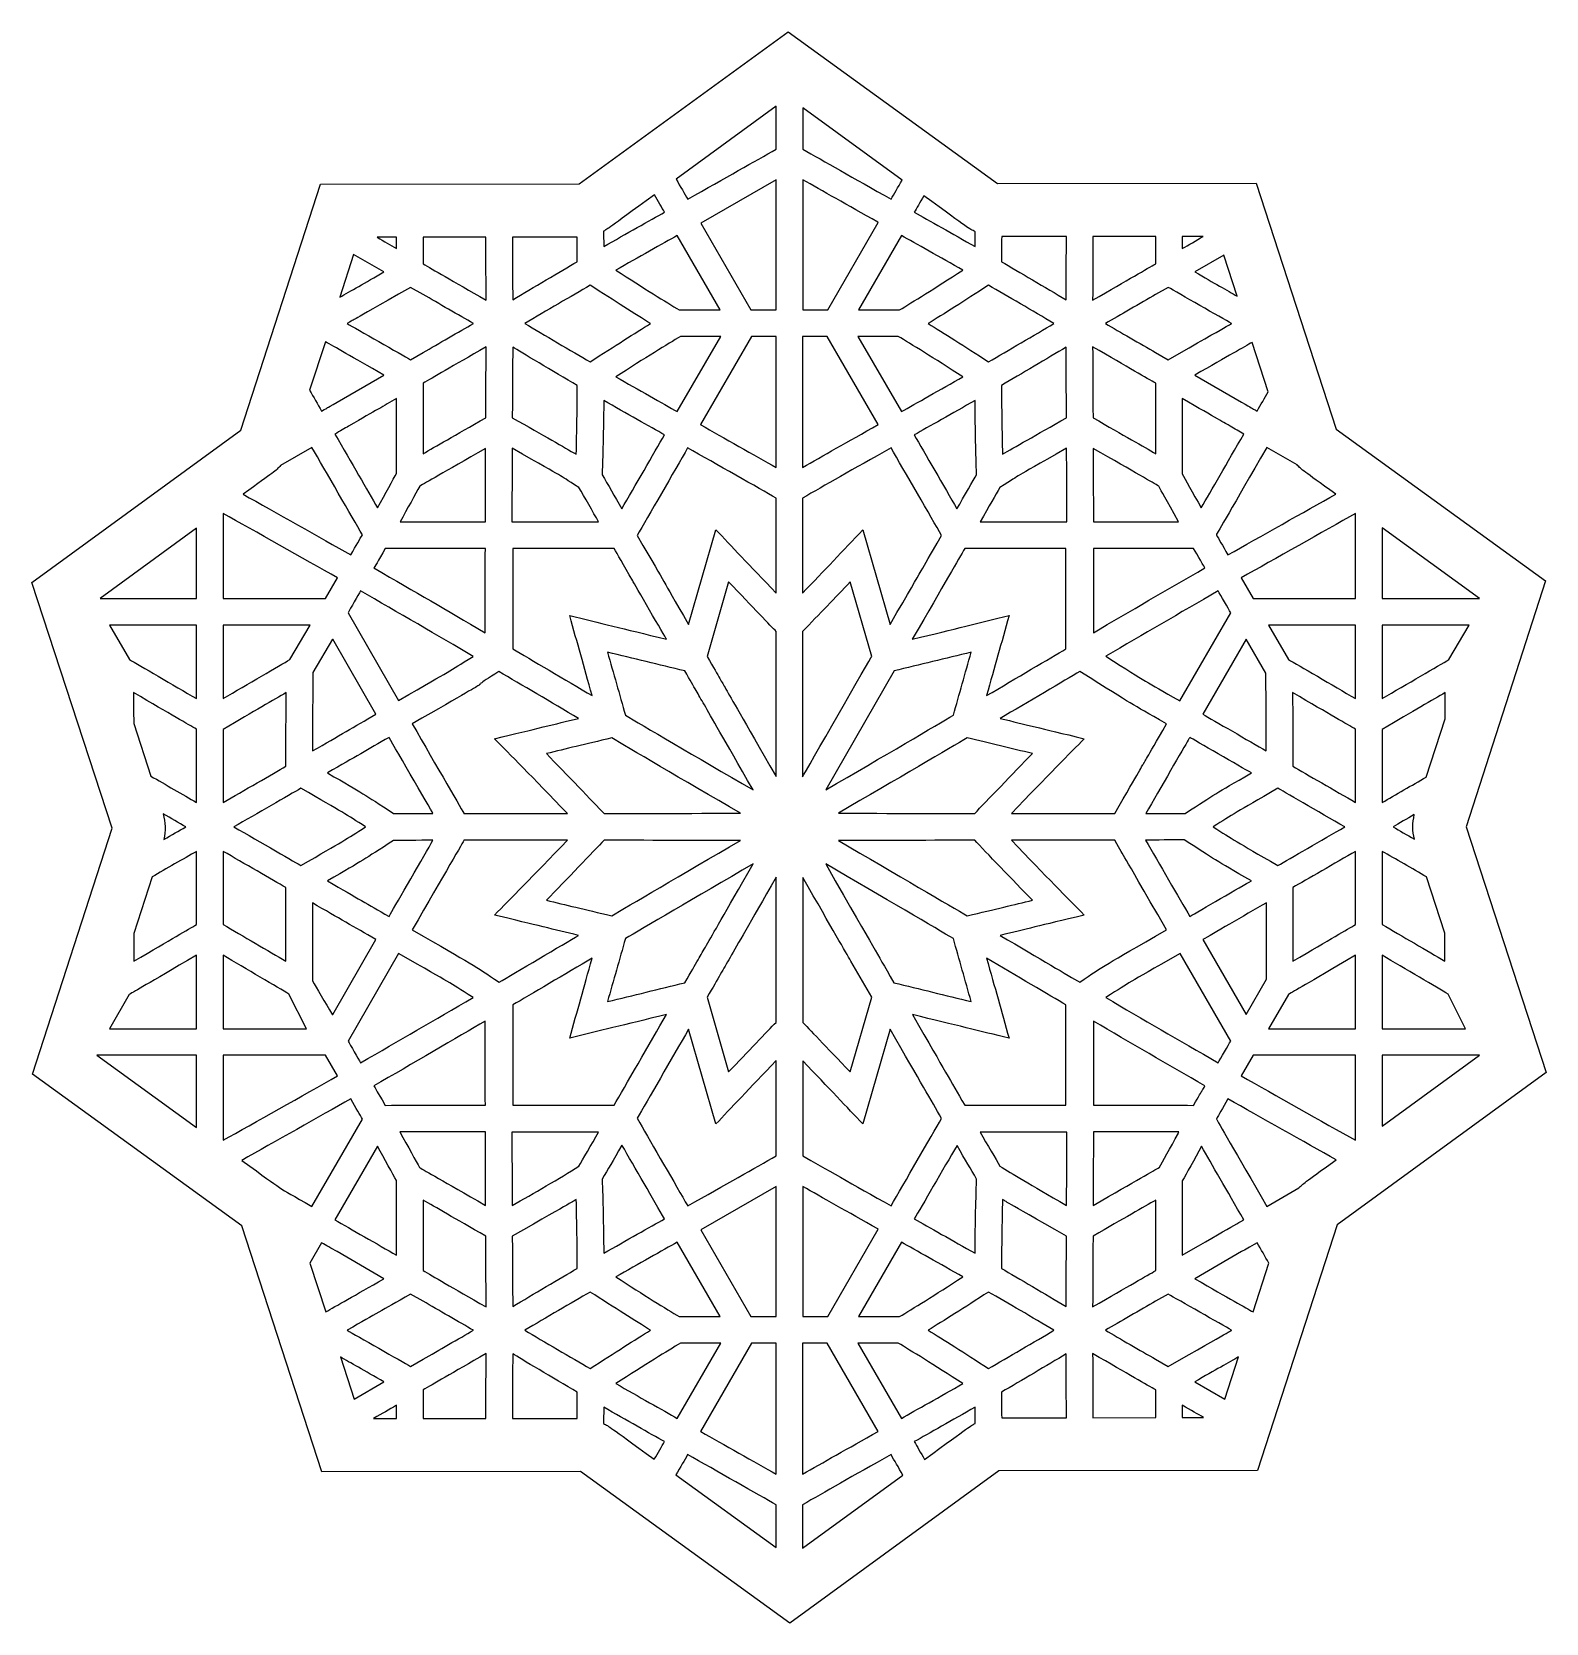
# Model space of a CAD drawing. Header units: millimetres. Extents: x -47.1 to 47.1, y -49.4 to 49.6.
import ezdxf

# ---------------------------------------------------------------- set-up
doc = ezdxf.new("R2010")
doc.units = ezdxf.units.MM
doc.header["$MEASUREMENT"] = 0
doc.layers.add('layer 1', color=7, linetype='Continuous')

msp = doc.modelspace()

# ---------------------------------------------------------------- linework, layer by layer
at = {"layer": 'layer 1', "color": 250}
for points, knots in [([(-0.043, 49.6358), (-0.043, 49.6358), (-0.046, 49.6358), (-0.046, 49.6358), (-0.046, 49.6358), (-0.046, 49.6358), (-13.0458, 40.1666), (-13.0458, 40.1666), (-13.0458, 40.1666), (-13.0458, 40.1666), (-29.1381, 40.1489), (-29.1381, 40.1489), (-29.1381, 40.1489), (-29.1381, 40.1489), (-34.0916, 24.8412), (-34.0916, 24.8412), (-34.0916, 24.8412), (-34.0916, 24.8412), (-47.0959, 15.3712), (-47.0959, 15.3712), (-47.0959, 15.3712), (-47.0959, 15.3712), (-42.1057, 0.0744), (-42.1057, 0.0744), (-42.1057, 0.0744), (-42.1057, 0.0744), (-47.0592, -15.2305), (-47.0592, -15.2305), (-47.0592, -15.2305), (-47.0592, -15.2305), (-34.0364, -24.6687), (-34.0364, -24.6687), (-34.0364, -24.6687), (-34.0364, -24.6687), (-29.0463, -39.9655), (-29.0463, -39.9655), (-29.0463, -39.9655), (-29.0463, -39.9655), (-12.957, -39.9475), (-12.957, -39.9475), (-12.957, -39.9475), (-12.957, -39.9475), (0.0688, -49.3889), (0.0688, -49.3889), (0.0688, -49.3889), (0.0688, -49.3889), (13.076, -39.9157), (13.076, -39.9157), (13.076, -39.9157), (13.076, -39.9157), (29.1624, -39.8974), (29.1624, -39.8974), (29.1624, -39.8974), (29.1624, -39.8974), (34.1157, -24.5932), (34.1157, -24.5932), (34.1157, -24.5932), (34.1157, -24.5932), (47.1202, -15.1229), (47.1202, -15.1229), (47.1202, -15.1229), (47.1202, -15.1229), (42.1329, 0.1707), (42.1329, 0.1707), (42.1329, 0.1707), (42.1329, 0.1707), (47.0866, 15.4785), (47.0866, 15.4785), (47.0866, 15.4785), (47.0866, 15.4785), (34.0607, 24.9195), (34.0607, 24.9195), (34.0607, 24.9195), (34.0607, 24.9195), (29.0706, 40.2167), (29.0706, 40.2167), (29.0706, 40.2167), (29.0706, 40.2167), (12.9783, 40.1987), (12.9783, 40.1987), (12.9783, 40.1987), (12.9783, 40.1987), (-0.043, 49.6358), (-0.043, 49.6358)], [0, 0, 0, 0, 0.0454545, 0.0454545, 0.0454545, 0.0454545, 0.0909091, 0.0909091, 0.0909091, 0.0909091, 0.1363636, 0.1363636, 0.1363636, 0.1363636, 0.1818182, 0.1818182, 0.1818182, 0.1818182, 0.2272727, 0.2272727, 0.2272727, 0.2272727, 0.2727273, 0.2727273, 0.2727273, 0.2727273, 0.3181818, 0.3181818, 0.3181818, 0.3181818, 0.3636364, 0.3636364, 0.3636364, 0.3636364, 0.4090909, 0.4090909, 0.4090909, 0.4090909, 0.4545455, 0.4545455, 0.4545455, 0.4545455, 0.5, 0.5, 0.5, 0.5, 0.5454545, 0.5454545, 0.5454545, 0.5454545, 0.5909091, 0.5909091, 0.5909091, 0.5909091, 0.6363636, 0.6363636, 0.6363636, 0.6363636, 0.6818182, 0.6818182, 0.6818182, 0.6818182, 0.7272727, 0.7272727, 0.7272727, 0.7272727, 0.7727273, 0.7727273, 0.7727273, 0.7727273, 0.8181818, 0.8181818, 0.8181818, 0.8181818, 0.8636364, 0.8636364, 0.8636364, 0.8636364, 0.9090909, 0.9090909, 0.9090909, 0.9090909, 1, 1, 1, 1]), ([(-0.7885, 42.3414), (-2.1057, 41.5823), (-3.9166, 40.5557), (-6.2918, 39.2218), (-6.2918, 39.2218), (-6.4862, 39.5591), (-6.737, 39.9941), (-7.0129, 40.4724), (-7.0129, 40.4724), (-7.0129, 40.4724), (-0.7885, 45.0063), (-0.7885, 45.0063), (-0.7885, 45.0063), (-0.7885, 45.0063), (-0.7885, 42.3414), (-0.7885, 42.3414)], [0, 0, 0, 0, 0.2, 0.2, 0.2, 0.2, 0.4, 0.4, 0.4, 0.4, 0.6, 0.6, 0.6, 0.6, 1, 1, 1, 1]), ([(0.8639, 44.8973), (0.8639, 44.8973), (7.0506, 40.4135), (7.0506, 40.4135), (7.0506, 40.4135), (6.7885, 39.9591), (6.5504, 39.546), (6.3641, 39.2229), (6.3641, 39.2229), (3.9839, 40.5596), (2.1742, 41.5854), (0.8639, 42.3407), (0.8639, 42.3407), (0.8639, 42.3407), (0.8639, 44.8973), (0.8639, 44.8973)], [0, 0, 0, 0, 0.2, 0.2, 0.2, 0.2, 0.4, 0.4, 0.4, 0.4, 0.6, 0.6, 0.6, 0.6, 1, 1, 1, 1]), ([(-2.3541, 32.3345), (-2.3541, 32.3345), (-5.4649, 37.7239), (-5.4649, 37.7239), (-5.4649, 37.7239), (-5.4649, 37.7239), (-0.7892, 40.423), (-0.7892, 40.423), (-0.7892, 40.423), (-0.7892, 40.423), (-0.7892, 32.3345), (-0.7892, 32.3345), (-0.7892, 32.3345), (-0.7892, 32.3345), (-2.3541, 32.3345), (-2.3541, 32.3345)], [0, 0, 0, 0, 0.2, 0.2, 0.2, 0.2, 0.4, 0.4, 0.4, 0.4, 0.6, 0.6, 0.6, 0.6, 1, 1, 1, 1]), ([(0.8632, 40.4357), (2.0778, 39.7411), (3.6255, 38.8659), (5.5389, 37.7913), (5.5389, 37.7913), (5.5389, 37.7913), (5.5386, 37.791), (5.5386, 37.791), (5.5386, 37.791), (5.5386, 37.791), (5.5665, 37.7754), (5.5665, 37.7754), (5.5665, 37.7754), (5.5665, 37.7754), (2.4257, 32.3345), (2.4257, 32.3345), (2.4257, 32.3345), (2.4257, 32.3345), (0.8632, 32.3345), (0.8632, 32.3345), (0.8632, 32.3345), (0.8632, 32.3345), (0.8632, 40.4357), (0.8632, 40.4357)], [0, 0, 0, 0, 0.1428571, 0.1428571, 0.1428571, 0.1428571, 0.2857143, 0.2857143, 0.2857143, 0.2857143, 0.4285714, 0.4285714, 0.4285714, 0.4285714, 0.5714286, 0.5714286, 0.5714286, 0.5714286, 0.7142857, 0.7142857, 0.7142857, 0.7142857, 1, 1, 1, 1]), ([(-8.3559, 39.4942), (-8.1196, 39.0839), (-7.9047, 38.7114), (-7.7333, 38.4136), (-7.7333, 38.4136), (-8.6099, 37.9204), (-10.136, 37.0607), (-11.5136, 36.274), (-11.5136, 36.274), (-11.5168, 36.6102), (-11.5203, 36.9263), (-11.5246, 37.2339), (-11.5246, 37.2339), (-11.2187, 37.3923), (-11.3531, 37.3112), (-8.3559, 39.4942)], [0, 0, 0, 0, 0.2, 0.2, 0.2, 0.2, 0.4, 0.4, 0.4, 0.4, 0.6, 0.6, 0.6, 0.6, 1, 1, 1, 1]), ([(8.4014, 39.4345), (11.2832, 37.3461), (11.1901, 37.3863), (11.5986, 37.1986), (11.5986, 37.1986), (11.5947, 36.8903), (11.588, 36.5848), (11.5852, 36.274), (11.5852, 36.274), (10.209, 37.0596), (8.685, 37.9187), (7.8077, 38.4122), (7.8077, 38.4122), (7.9385, 38.6373), (8.1492, 39.0003), (8.4014, 39.4345)], [0, 0, 0, 0, 0.2, 0.2, 0.2, 0.2, 0.4, 0.4, 0.4, 0.4, 0.6, 0.6, 0.6, 0.6, 1, 1, 1, 1]), ([(-24.4107, 36.8494), (-24.4104, 36.6515), (-24.4102, 36.4268), (-24.4098, 36.1534), (-24.4098, 36.1534), (-24.7719, 36.3622), (-25.1857, 36.6014), (-25.6131, 36.848), (-25.6131, 36.848), (-25.6131, 36.848), (-24.4107, 36.8494), (-24.4107, 36.8494)], [0, 0, 0, 0, 0.25, 0.25, 0.25, 0.25, 0.5, 0.5, 0.5, 0.5, 1, 1, 1, 1]), ([(-18.8535, 36.8554), (-18.8528, 36.728), (-18.852, 36.5792), (-18.8512, 36.4042), (-18.8512, 36.4042), (-18.8512, 36.4042), (-18.8508, 36.4042), (-18.8508, 36.4042), (-18.8508, 36.4042), (-18.8449, 35.2471), (-18.8389, 34.0896), (-18.8306, 32.9332), (-18.8306, 32.9332), (-20.9593, 34.1626), (-22.1746, 34.864), (-22.7553, 35.1987), (-22.7553, 35.1987), (-22.7565, 35.9025), (-22.7572, 36.4236), (-22.7576, 36.8512), (-22.7576, 36.8512), (-22.7576, 36.8512), (-18.8535, 36.8554), (-18.8535, 36.8554)], [0, 0, 0, 0, 0.1428571, 0.1428571, 0.1428571, 0.1428571, 0.2857143, 0.2857143, 0.2857143, 0.2857143, 0.4285714, 0.4285714, 0.4285714, 0.4285714, 0.5714286, 0.5714286, 0.5714286, 0.5714286, 0.7142857, 0.7142857, 0.7142857, 0.7142857, 1, 1, 1, 1]), ([(-13.1727, 36.8617), (-13.167, 36.364), (-13.163, 35.8602), (-13.1597, 35.3317), (-13.1597, 35.3317), (-14.2115, 34.7274), (-15.9286, 33.7097), (-17.1762, 32.9593), (-17.1762, 32.9593), (-17.1855, 34.2579), (-17.1937, 35.5575), (-17.2, 36.8572), (-17.2, 36.8572), (-17.2, 36.8572), (-13.1727, 36.8617), (-13.1727, 36.8617)], [0, 0, 0, 0, 0.2, 0.2, 0.2, 0.2, 0.4, 0.4, 0.4, 0.4, 0.6, 0.6, 0.6, 0.6, 1, 1, 1, 1]), ([(-4.2619, 32.3345), (-4.2619, 32.3345), (-6.8164, 32.3345), (-6.8164, 32.3345), (-6.8164, 32.3345), (-7.6302, 32.8154), (-8.9958, 33.6698), (-10.7601, 34.8015), (-10.7601, 34.8015), (-9.3758, 35.5921), (-7.8267, 36.4656), (-6.9356, 36.9665), (-6.9356, 36.9665), (-6.9356, 36.9665), (-4.2619, 32.3345), (-4.2619, 32.3345)], [0, 0, 0, 0, 0.2, 0.2, 0.2, 0.2, 0.4, 0.4, 0.4, 0.4, 0.6, 0.6, 0.6, 0.6, 1, 1, 1, 1]), ([(4.3335, 32.3345), (4.3335, 32.3345), (7.0072, 36.9665), (7.0072, 36.9665), (7.0072, 36.9665), (7.8983, 36.4656), (9.4477, 35.5921), (10.8317, 34.8015), (10.8317, 34.8015), (9.0678, 33.6698), (7.7022, 32.8154), (6.8883, 32.3345), (6.8883, 32.3345), (6.8883, 32.3345), (4.3335, 32.3345), (4.3335, 32.3345)], [0, 0, 0, 0, 0.2, 0.2, 0.2, 0.2, 0.4, 0.4, 0.4, 0.4, 0.6, 0.6, 0.6, 0.6, 1, 1, 1, 1]), ([(13.244, 36.8942), (13.244, 36.8942), (17.272, 36.8988), (17.272, 36.8988), (17.272, 36.8988), (17.2656, 35.585), (17.2572, 34.2716), (17.248, 32.9593), (17.248, 32.9593), (16.0002, 33.7097), (14.2829, 34.7274), (13.2313, 35.3317), (13.2313, 35.3317), (13.233, 35.8034), (13.2373, 36.3368), (13.244, 36.8942)], [0, 0, 0, 0, 0.2, 0.2, 0.2, 0.2, 0.4, 0.4, 0.4, 0.4, 0.6, 0.6, 0.6, 0.6, 1, 1, 1, 1]), ([(18.9226, 36.4042), (18.9226, 36.4042), (18.923, 36.4042), (18.923, 36.4042), (18.923, 36.4042), (18.924, 36.6109), (18.9247, 36.7714), (18.9255, 36.9005), (18.9255, 36.9005), (18.9255, 36.9005), (22.8293, 36.9051), (22.8293, 36.9051), (22.8293, 36.9051), (22.8289, 36.4677), (22.8279, 35.9318), (22.8268, 35.1987), (22.8268, 35.1987), (22.2927, 34.8908), (21.1607, 34.2374), (18.9022, 32.9332), (18.9022, 32.9332), (18.9106, 34.0896), (18.9166, 35.2471), (18.9226, 36.4042)], [0, 0, 0, 0, 0.1428571, 0.1428571, 0.1428571, 0.1428571, 0.2857143, 0.2857143, 0.2857143, 0.2857143, 0.4285714, 0.4285714, 0.4285714, 0.4285714, 0.5714286, 0.5714286, 0.5714286, 0.5714286, 0.7142857, 0.7142857, 0.7142857, 0.7142857, 1, 1, 1, 1]), ([(24.4824, 36.9069), (24.4824, 36.9069), (25.7887, 36.908), (25.7887, 36.908), (25.7887, 36.908), (25.3252, 36.6405), (24.8729, 36.3791), (24.4814, 36.1534), (24.4814, 36.1534), (24.4817, 36.4511), (24.4821, 36.6935), (24.4824, 36.9069)], [0, 0, 0, 0, 0.25, 0.25, 0.25, 0.25, 0.5, 0.5, 0.5, 0.5, 1, 1, 1, 1]), ([(-27.0768, 35.7844), (-27.0768, 35.7844), (-25.1866, 34.6929), (-25.1866, 34.6929), (-25.1866, 34.6929), (-26.3673, 34.0191), (-27.2726, 33.5026), (-27.9381, 33.123), (-27.9381, 33.123), (-27.9381, 33.123), (-27.0768, 35.7844), (-27.0768, 35.7844)], [0, 0, 0, 0, 0.25, 0.25, 0.25, 0.25, 0.5, 0.5, 0.5, 0.5, 1, 1, 1, 1]), ([(27.8853, 33.1939), (27.2972, 33.5298), (26.4615, 34.0064), (25.2582, 34.6929), (25.2582, 34.6929), (25.2582, 34.6929), (27.0577, 35.7321), (27.0577, 35.7321), (27.0577, 35.7321), (27.0577, 35.7321), (27.8853, 33.1939), (27.8853, 33.1939)], [0, 0, 0, 0, 0.25, 0.25, 0.25, 0.25, 0.5, 0.5, 0.5, 0.5, 1, 1, 1, 1]), ([(-22.7519, 33.2867), (-22.7519, 33.2867), (-22.7519, 33.2892), (-22.7519, 33.2892), (-22.7519, 33.2892), (-21.8015, 32.7406), (-20.5073, 31.9934), (-19.6247, 31.4836), (-19.6247, 31.4836), (-20.5076, 30.9739), (-21.8024, 30.2263), (-22.7519, 29.6785), (-22.7519, 29.6785), (-22.7519, 29.6785), (-22.7519, 29.6806), (-22.7519, 29.6806), (-22.7519, 29.6806), (-22.7519, 29.6806), (-23.5292, 29.2319), (-23.5292, 29.2319), (-23.5292, 29.2319), (-24.1013, 29.5585), (-26.9203, 31.1661), (-27.4771, 31.4836), (-27.4771, 31.4836), (-26.5844, 31.9931), (-27.9145, 31.2346), (-23.5292, 33.7358), (-23.5292, 33.7358), (-23.5292, 33.7358), (-22.7519, 33.2867), (-22.7519, 33.2867)], [0, 0, 0, 0, 0.1111111, 0.1111111, 0.1111111, 0.1111111, 0.2222222, 0.2222222, 0.2222222, 0.2222222, 0.3333333, 0.3333333, 0.3333333, 0.3333333, 0.4444444, 0.4444444, 0.4444444, 0.4444444, 0.5555556, 0.5555556, 0.5555556, 0.5555556, 0.6666667, 0.6666667, 0.6666667, 0.6666667, 0.7777778, 0.7777778, 0.7777778, 0.7777778, 1, 1, 1, 1]), ([(-12.3556, 33.8635), (-10.8275, 32.8782), (-9.5494, 32.0682), (-8.6007, 31.4836), (-8.6007, 31.4836), (-9.5494, 30.8991), (-10.8275, 30.0895), (-12.3556, 29.1042), (-12.3556, 29.1042), (-13.5103, 29.7702), (-15.2793, 30.7975), (-16.4209, 31.4847), (-16.4209, 31.4847), (-15.1303, 32.2573), (-13.5103, 33.1974), (-12.3556, 33.8635)], [0, 0, 0, 0, 0.2, 0.2, 0.2, 0.2, 0.4, 0.4, 0.4, 0.4, 0.6, 0.6, 0.6, 0.6, 1, 1, 1, 1]), ([(16.4923, 31.4847), (15.3211, 30.7806), (13.6056, 29.784), (12.4273, 29.1042), (12.4273, 29.1042), (10.8994, 30.0895), (9.6209, 30.8991), (8.6727, 31.4836), (8.6727, 31.4836), (9.6209, 32.0682), (10.8994, 32.8782), (12.4273, 33.8635), (12.4273, 33.8635), (13.5823, 33.1974), (15.2026, 32.2566), (16.4923, 31.4847)], [0, 0, 0, 0, 0.2, 0.2, 0.2, 0.2, 0.4, 0.4, 0.4, 0.4, 0.6, 0.6, 0.6, 0.6, 1, 1, 1, 1]), ([(27.5488, 31.4836), (27.5184, 31.4664), (27.5548, 31.4872), (23.6008, 29.2319), (23.6008, 29.2319), (23.6008, 29.2319), (22.8233, 29.6806), (22.8233, 29.6806), (22.8233, 29.6806), (22.8233, 29.6806), (22.8233, 29.6785), (22.8233, 29.6785), (22.8233, 29.6785), (21.8796, 30.2232), (20.5934, 30.9658), (19.6963, 31.4836), (19.6963, 31.4836), (20.5937, 32.0019), (21.8803, 32.7448), (22.8233, 33.2892), (22.8233, 33.2892), (22.8233, 33.2892), (22.8233, 33.2867), (22.8233, 33.2867), (22.8233, 33.2867), (22.8233, 33.2867), (23.6008, 33.7358), (23.6008, 33.7358), (23.6008, 33.7358), (24.2139, 33.3862), (26.9176, 31.8438), (27.5488, 31.4836)], [0, 0, 0, 0, 0.1111111, 0.1111111, 0.1111111, 0.1111111, 0.2222222, 0.2222222, 0.2222222, 0.2222222, 0.3333333, 0.3333333, 0.3333333, 0.3333333, 0.4444444, 0.4444444, 0.4444444, 0.4444444, 0.5555556, 0.5555556, 0.5555556, 0.5555556, 0.6666667, 0.6666667, 0.6666667, 0.6666667, 0.7777778, 0.7777778, 0.7777778, 0.7777778, 1, 1, 1, 1]), ([(-28.8338, 30.3551), (-28.2725, 30.0351), (-27.2092, 29.4287), (-25.1863, 28.2748), (-25.1863, 28.2748), (-25.1863, 28.2748), (-28.0996, 26.5924), (-28.0996, 26.5924), (-28.0996, 26.5924), (-28.0996, 26.5924), (-28.0996, 26.592), (-28.0996, 26.592), (-28.0996, 26.592), (-28.9286, 26.1133), (-28.5298, 26.3433), (-29.0641, 26.0357), (-29.0641, 26.0357), (-29.3168, 26.4731), (-29.5678, 26.9074), (-29.8123, 27.3311), (-29.8123, 27.3311), (-29.8123, 27.3311), (-28.8338, 30.3551), (-28.8338, 30.3551)], [0, 0, 0, 0, 0.1428571, 0.1428571, 0.1428571, 0.1428571, 0.2857143, 0.2857143, 0.2857143, 0.2857143, 0.4285714, 0.4285714, 0.4285714, 0.4285714, 0.5714286, 0.5714286, 0.5714286, 0.5714286, 0.7142857, 0.7142857, 0.7142857, 0.7142857, 1, 1, 1, 1]), ([(-22.7553, 27.7685), (-22.1746, 28.1033), (-20.9593, 28.805), (-18.8306, 30.0344), (-18.8306, 30.0344), (-18.8389, 28.878), (-18.8449, 27.7206), (-18.8508, 26.5631), (-18.8508, 26.5631), (-18.8508, 26.5631), (-18.8512, 26.5635), (-18.8512, 26.5635), (-18.8512, 26.5635), (-18.8542, 25.9517), (-18.8563, 25.6251), (-18.8563, 25.6251), (-18.8563, 25.6251), (-20.7811, 24.5191), (-21.9959, 23.8213), (-22.7578, 23.3835), (-22.7578, 23.3835), (-22.7582, 25.0257), (-22.7595, 25.267), (-22.7553, 27.7685)], [0, 0, 0, 0, 0.1428571, 0.1428571, 0.1428571, 0.1428571, 0.2857143, 0.2857143, 0.2857143, 0.2857143, 0.4285714, 0.4285714, 0.4285714, 0.4285714, 0.5714286, 0.5714286, 0.5714286, 0.5714286, 0.7142857, 0.7142857, 0.7142857, 0.7142857, 1, 1, 1, 1]), ([(-17.1762, 30.0097), (-16.7122, 29.7332), (-14.6175, 28.472), (-13.1596, 27.6355), (-13.1596, 27.6355), (-13.1685, 26.1994), (-13.1837, 24.8366), (-13.2252, 23.3496), (-13.2252, 23.3496), (-13.9991, 23.8019), (-15.1885, 24.4768), (-17.2029, 25.6244), (-17.2029, 25.6244), (-17.1967, 27.087), (-17.1866, 28.5485), (-17.1762, 30.0097)], [0, 0, 0, 0, 0.2, 0.2, 0.2, 0.2, 0.4, 0.4, 0.4, 0.4, 0.6, 0.6, 0.6, 0.6, 1, 1, 1, 1]), ([(-6.9356, 26.0008), (-7.8278, 26.5028), (-9.3797, 27.3773), (-10.7601, 28.1658), (-10.7601, 28.1658), (-8.9362, 29.3359), (-7.5353, 30.2119), (-6.7328, 30.6821), (-6.7328, 30.6821), (-6.7328, 30.6821), (-4.2333, 30.6821), (-4.2333, 30.6821), (-4.2333, 30.6821), (-4.2333, 30.6821), (-6.9356, 26.0008), (-6.9356, 26.0008)], [0, 0, 0, 0, 0.2, 0.2, 0.2, 0.2, 0.4, 0.4, 0.4, 0.4, 0.6, 0.6, 0.6, 0.6, 1, 1, 1, 1]), ([(-5.4677, 25.1753), (-5.4677, 25.1753), (-5.467, 25.1767), (-5.467, 25.1767), (-5.467, 25.1767), (-5.467, 25.1767), (-5.4945, 25.1922), (-5.4945, 25.1922), (-5.4945, 25.1922), (-5.4945, 25.1922), (-2.3255, 30.6821), (-2.3255, 30.6821), (-2.3255, 30.6821), (-2.3255, 30.6821), (-0.7916, 30.6821), (-0.7916, 30.6821), (-0.7916, 30.6821), (-0.7916, 30.6821), (-0.7916, 22.5249), (-0.7916, 22.5249), (-0.7916, 22.5249), (-2.0839, 23.26), (-4.1042, 24.4066), (-5.4677, 25.1753)], [0, 0, 0, 0, 0.1428571, 0.1428571, 0.1428571, 0.1428571, 0.2857143, 0.2857143, 0.2857143, 0.2857143, 0.4285714, 0.4285714, 0.4285714, 0.4285714, 0.5714286, 0.5714286, 0.5714286, 0.5714286, 0.7142857, 0.7142857, 0.7142857, 0.7142857, 1, 1, 1, 1]), ([(0.8608, 30.6821), (0.8608, 30.6821), (2.3971, 30.6821), (2.3971, 30.6821), (2.3971, 30.6821), (2.3971, 30.6821), (5.5658, 25.1929), (5.5658, 25.1929), (5.5658, 25.1929), (3.6438, 24.1134), (2.087, 23.2329), (0.8608, 22.5319), (0.8608, 22.5319), (0.8608, 22.5319), (0.8608, 30.6821), (0.8608, 30.6821)], [0, 0, 0, 0, 0.2, 0.2, 0.2, 0.2, 0.4, 0.4, 0.4, 0.4, 0.6, 0.6, 0.6, 0.6, 1, 1, 1, 1]), ([(6.8047, 30.6821), (7.6069, 30.2119), (9.0078, 29.3359), (10.832, 28.1658), (10.832, 28.1658), (9.4513, 27.3777), (7.8994, 26.5028), (7.0076, 26.0008), (7.0076, 26.0008), (7.0076, 26.0008), (4.3049, 30.6821), (4.3049, 30.6821), (4.3049, 30.6821), (4.3049, 30.6821), (6.8047, 30.6821), (6.8047, 30.6821)], [0, 0, 0, 0, 0.2, 0.2, 0.2, 0.2, 0.4, 0.4, 0.4, 0.4, 0.6, 0.6, 0.6, 0.6, 1, 1, 1, 1]), ([(13.2969, 23.3493), (13.2584, 24.7244), (13.2373, 26.2879), (13.2313, 27.6355), (13.2313, 27.6355), (14.4491, 28.334), (16.0831, 29.3123), (17.248, 30.0097), (17.248, 30.0097), (17.2582, 28.5485), (17.2685, 27.087), (17.2745, 25.6247), (17.2745, 25.6247), (15.3557, 24.5315), (14.0077, 23.7659), (13.2969, 23.3493)], [0, 0, 0, 0, 0.2, 0.2, 0.2, 0.2, 0.4, 0.4, 0.4, 0.4, 0.6, 0.6, 0.6, 0.6, 1, 1, 1, 1]), ([(22.8268, 27.7685), (22.8311, 25.2931), (22.8296, 25.0239), (22.8293, 23.3835), (22.8293, 23.3835), (22.0673, 23.8213), (20.8527, 24.5191), (18.9279, 25.6251), (18.9279, 25.6251), (18.9279, 25.6251), (18.9258, 25.951), (18.923, 26.5635), (18.923, 26.5635), (18.923, 26.5635), (18.9226, 26.5631), (18.9226, 26.5631), (18.9226, 26.5631), (18.9166, 27.7206), (18.9106, 28.878), (18.9022, 30.0341), (18.9022, 30.0341), (21.1607, 28.7299), (22.2927, 28.0769), (22.8268, 27.7685)], [0, 0, 0, 0, 0.1428571, 0.1428571, 0.1428571, 0.1428571, 0.2857143, 0.2857143, 0.2857143, 0.2857143, 0.4285714, 0.4285714, 0.4285714, 0.4285714, 0.5714286, 0.5714286, 0.5714286, 0.5714286, 0.7142857, 0.7142857, 0.7142857, 0.7142857, 1, 1, 1, 1]), ([(29.8291, 27.2358), (29.6016, 26.8421), (29.3698, 26.4407), (29.1355, 26.0357), (29.1355, 26.0357), (28.7334, 26.2675), (28.877, 26.1846), (28.1711, 26.592), (28.1711, 26.592), (28.1711, 26.592), (28.1711, 26.5924), (28.1711, 26.5924), (28.1711, 26.5924), (28.1711, 26.5924), (25.2578, 28.2748), (25.2578, 28.2748), (25.2578, 28.2748), (27.3533, 29.4696), (28.3354, 30.0298), (28.8262, 30.31), (28.8262, 30.31), (28.8262, 30.31), (29.8291, 27.2358), (29.8291, 27.2358)], [0, 0, 0, 0, 0.1428571, 0.1428571, 0.1428571, 0.1428571, 0.2857143, 0.2857143, 0.2857143, 0.2857143, 0.4285714, 0.4285714, 0.4285714, 0.4285714, 0.5714286, 0.5714286, 0.5714286, 0.5714286, 0.7142857, 0.7142857, 0.7142857, 0.7142857, 1, 1, 1, 1]), ([(-27.3925, 25.0924), (-25.5907, 26.1327), (-25.2567, 26.3257), (-24.4098, 26.8146), (-24.4098, 26.8146), (-24.4122, 25.1195), (-24.4113, 25.2832), (-24.4104, 22.1594), (-24.4104, 22.1594), (-24.6111, 21.7858), (-25.0975, 20.9052), (-25.5892, 20.0187), (-25.5892, 20.0187), (-26.2208, 21.1123), (-27.2036, 22.8141), (-28.2377, 24.6045), (-28.2377, 24.6045), (-27.9348, 24.7795), (-27.6253, 24.9576), (-27.3924, 25.092), (-27.3924, 25.092), (-27.3924, 25.092), (-27.3925, 25.0924), (-27.3925, 25.0924)], [0, 0, 0, 0, 0.1428571, 0.1428571, 0.1428571, 0.1428571, 0.2857143, 0.2857143, 0.2857143, 0.2857143, 0.4285714, 0.4285714, 0.4285714, 0.4285714, 0.5714286, 0.5714286, 0.5714286, 0.5714286, 0.7142857, 0.7142857, 0.7142857, 0.7142857, 1, 1, 1, 1]), ([(28.3093, 24.6045), (27.2725, 22.8095), (26.2872, 21.1035), (25.6557, 20.0103), (25.6557, 20.0103), (25.1231, 20.9606), (24.6532, 21.8087), (24.4821, 22.1375), (24.4821, 22.1375), (24.4828, 25.3012), (24.4838, 25.0924), (24.4814, 26.8146), (24.4814, 26.8146), (26.6619, 25.5556), (27.1226, 25.2896), (27.4641, 25.0924), (27.4641, 25.0924), (27.4641, 25.0924), (27.4641, 25.092), (27.4641, 25.092), (27.4641, 25.092), (27.7043, 24.9534), (28.0702, 24.7428), (28.3093, 24.6045)], [0, 0, 0, 0, 0.1428571, 0.1428571, 0.1428571, 0.1428571, 0.2857143, 0.2857143, 0.2857143, 0.2857143, 0.4285714, 0.4285714, 0.4285714, 0.4285714, 0.5714286, 0.5714286, 0.5714286, 0.5714286, 0.7142857, 0.7142857, 0.7142857, 0.7142857, 1, 1, 1, 1]), ([(-7.7333, 24.5537), (-8.3739, 23.4431), (-9.6062, 21.3064), (-10.3865, 19.9531), (-10.3865, 19.9531), (-10.8384, 20.737), (-11.255, 21.4588), (-11.6128, 22.0786), (-11.6128, 22.0786), (-11.5863, 22.8177), (-11.5351, 24.2326), (-11.5136, 26.6933), (-11.5136, 26.6933), (-10.1392, 25.909), (-8.6113, 25.0476), (-7.7333, 24.5537)], [0, 0, 0, 0, 0.2, 0.2, 0.2, 0.2, 0.4, 0.4, 0.4, 0.4, 0.6, 0.6, 0.6, 0.6, 1, 1, 1, 1]), ([(11.5852, 26.6933), (11.6028, 24.6987), (11.636, 23.4442), (11.6843, 22.0768), (11.6843, 22.0768), (11.5055, 21.7674), (10.9022, 20.7236), (10.4581, 19.9535), (10.4581, 19.9535), (9.6777, 21.3064), (8.4455, 23.4431), (7.8052, 24.5537), (7.8052, 24.5537), (8.6829, 25.0476), (10.2108, 25.909), (11.5852, 26.6933)], [0, 0, 0, 0, 0.2, 0.2, 0.2, 0.2, 0.4, 0.4, 0.4, 0.4, 0.6, 0.6, 0.6, 0.6, 1, 1, 1, 1]), ([(-31.6158, 22.6547), (-31.6158, 22.6547), (-29.6693, 23.7786), (-29.6693, 23.7786), (-29.6693, 23.7786), (-28.8501, 22.3583), (-27.1558, 19.4197), (-26.5319, 18.3381), (-26.5319, 18.3381), (-26.6799, 18.0813), (-26.9081, 17.6858), (-27.2525, 17.0896), (-27.2525, 17.0896), (-29.1361, 18.1518), (-31.9651, 19.7506), (-33.9448, 20.8597), (-33.9448, 20.8597), (-31.9877, 22.285), (-31.9329, 22.2959), (-31.6158, 22.6547)], [0, 0, 0, 0, 0.1666667, 0.1666667, 0.1666667, 0.1666667, 0.3333333, 0.3333333, 0.3333333, 0.3333333, 0.5, 0.5, 0.5, 0.5, 0.6666667, 0.6666667, 0.6666667, 0.6666667, 1, 1, 1, 1]), ([(34.0247, 20.8643), (32.1077, 19.7901), (29.2788, 18.1924), (27.324, 17.0896), (27.324, 17.0896), (26.9773, 17.69), (26.7483, 18.0866), (26.6008, 18.3427), (26.6008, 18.3427), (26.6375, 18.4062), (27.6158, 20.0999), (29.7406, 23.7786), (29.7406, 23.7786), (29.7406, 23.7786), (31.623, 22.6921), (31.623, 22.6921), (31.623, 22.6921), (31.9295, 22.3566), (31.943, 22.3732), (34.0247, 20.8643)], [0, 0, 0, 0, 0.1666667, 0.1666667, 0.1666667, 0.1666667, 0.3333333, 0.3333333, 0.3333333, 0.3333333, 0.5, 0.5, 0.5, 0.5, 0.6666667, 0.6666667, 0.6666667, 0.6666667, 1, 1, 1, 1]), ([(-18.8647, 23.7148), (-18.8714, 22.0059), (-18.8762, 20.1746), (-18.8786, 19.1382), (-18.8786, 19.1382), (-20.6495, 19.1382), (-22.419, 19.1389), (-24.1872, 19.1399), (-24.1872, 19.1399), (-23.7461, 19.9351), (-23.212, 20.9003), (-22.9653, 21.3589), (-22.9653, 21.3589), (-22.581, 21.5798), (-21.5372, 22.1788), (-18.8647, 23.7148)], [0, 0, 0, 0, 0.2, 0.2, 0.2, 0.2, 0.4, 0.4, 0.4, 0.4, 0.6, 0.6, 0.6, 0.6, 1, 1, 1, 1]), ([(-17.2123, 23.7278), (-13.474, 21.597), (-14.6645, 22.2948), (-13.0591, 21.2771), (-13.0591, 21.2771), (-12.7223, 20.6953), (-12.1735, 19.7439), (-11.8313, 19.1505), (-11.8313, 19.1505), (-11.8313, 19.1505), (-17.2262, 19.1505), (-17.2262, 19.1505), (-17.2262, 19.1505), (-17.224, 20.1919), (-17.219, 22.0232), (-17.2123, 23.7278)], [0, 0, 0, 0, 0.2, 0.2, 0.2, 0.2, 0.4, 0.4, 0.4, 0.4, 0.6, 0.6, 0.6, 0.6, 1, 1, 1, 1]), ([(-9.4333, 18.2996), (-8.811, 19.3774), (-7.0891, 22.3636), (-6.2929, 23.7437), (-6.2929, 23.7437), (-4.5868, 22.7817), (-1.8327, 21.2171), (-0.7924, 20.6244), (-0.7924, 20.6244), (-0.7924, 20.6244), (-0.7924, 14.7115), (-0.7924, 14.7115), (-0.7924, 14.7115), (-2.4564, 16.4521), (-3.6075, 17.6671), (-4.5314, 18.6411), (-4.5314, 18.6411), (-4.5314, 18.6411), (-4.5318, 18.6397), (-4.5318, 18.6397), (-4.5318, 18.6397), (-4.5318, 18.6397), (-4.5322, 18.6401), (-4.5322, 18.6401), (-4.5322, 18.6401), (-4.5322, 18.6401), (-6.2308, 12.7518), (-6.2308, 12.7518), (-6.2308, 12.7518), (-8.1548, 16.086), (-7.3501, 14.6882), (-9.4333, 18.2996)], [0, 0, 0, 0, 0.1111111, 0.1111111, 0.1111111, 0.1111111, 0.2222222, 0.2222222, 0.2222222, 0.2222222, 0.3333333, 0.3333333, 0.3333333, 0.3333333, 0.4444444, 0.4444444, 0.4444444, 0.4444444, 0.5555556, 0.5555556, 0.5555556, 0.5555556, 0.6666667, 0.6666667, 0.6666667, 0.6666667, 0.7777778, 0.7777778, 0.7777778, 0.7777778, 1, 1, 1, 1]), ([(0.8601, 20.6262), (2.1798, 21.3864), (3.9906, 22.413), (6.3634, 23.7458), (6.3634, 23.7458), (7.1593, 22.3657), (8.8833, 19.3763), (9.5056, 18.2986), (9.5056, 18.2986), (7.8867, 15.4901), (8.7866, 17.0575), (6.3024, 12.7518), (6.3024, 12.7518), (6.3024, 12.7518), (4.6037, 18.6401), (4.6037, 18.6401), (4.6037, 18.6401), (3.3965, 17.3672), (2.2038, 16.1085), (0.8601, 14.7059), (0.8601, 14.7059), (0.8601, 14.7059), (0.8601, 20.6262), (0.8601, 20.6262)], [0, 0, 0, 0, 0.1428571, 0.1428571, 0.1428571, 0.1428571, 0.2857143, 0.2857143, 0.2857143, 0.2857143, 0.4285714, 0.4285714, 0.4285714, 0.4285714, 0.5714286, 0.5714286, 0.5714286, 0.5714286, 0.7142857, 0.7142857, 0.7142857, 0.7142857, 1, 1, 1, 1]), ([(17.2977, 19.1505), (17.2977, 19.1505), (11.9027, 19.1505), (11.9027, 19.1505), (11.9027, 19.1505), (12.4633, 20.1221), (12.8665, 20.8206), (13.1307, 21.2771), (13.1307, 21.2771), (14.7461, 22.3015), (13.5287, 21.5872), (17.284, 23.7278), (17.284, 23.7278), (17.2907, 22.0232), (17.2956, 20.1919), (17.2977, 19.1505)], [0, 0, 0, 0, 0.2, 0.2, 0.2, 0.2, 0.4, 0.4, 0.4, 0.4, 0.6, 0.6, 0.6, 0.6, 1, 1, 1, 1]), ([(18.9501, 19.1382), (18.948, 20.1746), (18.9431, 22.0059), (18.9364, 23.7148), (18.9364, 23.7148), (21.5889, 22.1904), (22.6374, 21.5882), (23.0286, 21.3639), (23.0286, 21.3639), (23.187, 21.0435), (23.4456, 20.5733), (24.2496, 19.1399), (24.2496, 19.1399), (22.4846, 19.1389), (20.7179, 19.1382), (18.9501, 19.1382)], [0, 0, 0, 0, 0.2, 0.2, 0.2, 0.2, 0.4, 0.4, 0.4, 0.4, 0.6, 0.6, 0.6, 0.6, 1, 1, 1, 1]), ([(-35.1914, 19.6638), (-33.2794, 18.5946), (-30.1281, 16.8148), (-28.0789, 15.6587), (-28.0789, 15.6587), (-28.0789, 15.6587), (-28.8214, 14.3736), (-28.8214, 14.3736), (-28.8214, 14.3736), (-28.8214, 14.3736), (-35.1914, 14.3736), (-35.1914, 14.3736), (-35.1914, 14.3736), (-35.1914, 14.3736), (-35.1914, 19.6638), (-35.1914, 19.6638)], [0, 0, 0, 0, 0.2, 0.2, 0.2, 0.2, 0.4, 0.4, 0.4, 0.4, 0.6, 0.6, 0.6, 0.6, 1, 1, 1, 1]), ([(35.2629, 19.6638), (35.2629, 19.6638), (35.2629, 14.3736), (35.2629, 14.3736), (35.2629, 14.3736), (35.2629, 14.3736), (28.8928, 14.3736), (28.8928, 14.3736), (28.8928, 14.3736), (28.8928, 14.3736), (28.1506, 15.6587), (28.1506, 15.6587), (28.1506, 15.6587), (30.1544, 16.789), (33.2997, 18.566), (35.2629, 19.6638)], [0, 0, 0, 0, 0.2, 0.2, 0.2, 0.2, 0.4, 0.4, 0.4, 0.4, 0.6, 0.6, 0.6, 0.6, 1, 1, 1, 1]), ([(-36.8503, 18.7441), (-36.8503, 18.7441), (-36.8503, 14.3736), (-36.8503, 14.3736), (-36.8503, 14.3736), (-36.8503, 14.3736), (-42.852, 14.3736), (-42.852, 14.3736), (-42.852, 14.3736), (-42.852, 14.3736), (-36.8503, 18.7441), (-36.8503, 18.7441)], [0, 0, 0, 0, 0.25, 0.25, 0.25, 0.25, 0.5, 0.5, 0.5, 0.5, 1, 1, 1, 1]), ([(36.9217, 18.7642), (36.9217, 18.7642), (42.98, 14.3736), (42.98, 14.3736), (42.98, 14.3736), (42.98, 14.3736), (36.9217, 14.3736), (36.9217, 14.3736), (36.9217, 14.3736), (36.9217, 14.3736), (36.9217, 18.7642), (36.9217, 18.7642)], [0, 0, 0, 0, 0.25, 0.25, 0.25, 0.25, 0.5, 0.5, 0.5, 0.5, 1, 1, 1, 1]), ([(-25.1065, 17.4875), (-23.0338, 17.4858), (-20.9576, 17.4854), (-18.8808, 17.4854), (-18.8808, 17.4854), (-18.8834, 15.386), (-18.8823, 13.4927), (-18.8812, 12.2428), (-18.8812, 12.2428), (-21.4262, 13.7315), (-23.0826, 14.7034), (-25.8163, 16.2722), (-25.8163, 16.2722), (-25.8012, 16.2983), (-25.5454, 16.6998), (-25.1065, 17.4875)], [0, 0, 0, 0, 0.2, 0.2, 0.2, 0.2, 0.4, 0.4, 0.4, 0.4, 0.6, 0.6, 0.6, 0.6, 1, 1, 1, 1]), ([(-10.8705, 17.4865), (-10.6659, 17.1295), (-10.3135, 16.5181), (-9.706, 15.4661), (-9.706, 15.4661), (-9.706, 15.4661), (-9.7074, 15.4654), (-9.7074, 15.4654), (-9.7074, 15.4654), (-9.646, 15.3631), (-7.6736, 11.945), (-7.6126, 11.8392), (-7.6126, 11.8392), (-10.4055, 12.5169), (-11.7246, 12.8429), (-13.6332, 13.3131), (-13.6332, 13.3131), (-13.1437, 11.5669), (-12.761, 10.1991), (-12.2305, 8.3273), (-12.2305, 8.3273), (-13.839, 9.2766), (-16.1183, 10.6211), (-17.1673, 11.2374), (-17.1673, 11.2374), (-17.1673, 11.2374), (-17.1673, 17.4833), (-17.1673, 17.4833), (-17.1673, 17.4833), (-15.2826, 17.4819), (-12.1936, 17.4844), (-10.8705, 17.4865)], [0, 0, 0, 0, 0.1111111, 0.1111111, 0.1111111, 0.1111111, 0.2222222, 0.2222222, 0.2222222, 0.2222222, 0.3333333, 0.3333333, 0.3333333, 0.3333333, 0.4444444, 0.4444444, 0.4444444, 0.4444444, 0.5555556, 0.5555556, 0.5555556, 0.5555556, 0.6666667, 0.6666667, 0.6666667, 0.6666667, 0.7777778, 0.7777778, 0.7777778, 0.7777778, 1, 1, 1, 1]), ([(10.9435, 17.4865), (12.2671, 17.4847), (15.3557, 17.4819), (17.2388, 17.4833), (17.2388, 17.4833), (17.2388, 17.4833), (17.2388, 11.2374), (17.2388, 11.2374), (17.2388, 11.2374), (16.2472, 10.6549), (14.1393, 9.4114), (12.3021, 8.3273), (12.3021, 8.3273), (12.8122, 10.1265), (13.2168, 11.5715), (13.705, 13.3131), (13.705, 13.3131), (11.7771, 12.8379), (10.4397, 12.5077), (7.6849, 11.8392), (7.6849, 11.8392), (9.7102, 15.3458), (10.5717, 16.8377), (10.9435, 17.4865)], [0, 0, 0, 0, 0.1428571, 0.1428571, 0.1428571, 0.1428571, 0.2857143, 0.2857143, 0.2857143, 0.2857143, 0.4285714, 0.4285714, 0.4285714, 0.4285714, 0.5714286, 0.5714286, 0.5714286, 0.5714286, 0.7142857, 0.7142857, 0.7142857, 0.7142857, 1, 1, 1, 1]), ([(18.9523, 17.4854), (21.0319, 17.4854), (23.1105, 17.4858), (25.1858, 17.4875), (25.1858, 17.4875), (25.7856, 16.4493), (25.6557, 16.674), (25.8879, 16.2722), (25.8879, 16.2722), (23.5694, 14.9415), (21.239, 13.5844), (18.9526, 12.2431), (18.9526, 12.2431), (18.954, 13.4927), (18.9551, 15.386), (18.9523, 17.4854)], [0, 0, 0, 0, 0.2, 0.2, 0.2, 0.2, 0.4, 0.4, 0.4, 0.4, 0.6, 0.6, 0.6, 0.6, 1, 1, 1, 1]), ([(-5.0839, 10.765), (-5.0839, 10.765), (-3.7437, 15.4097), (-3.7437, 15.4097), (-3.7437, 15.4097), (-2.267, 13.8567), (-1.0947, 12.6375), (-0.7916, 12.3243), (-0.7916, 12.3243), (-0.7916, 3.4773), (-0.7906, 3.2925), (-0.7906, 3.2896), (-0.7906, 3.2896), (-5.08, 10.7699), (-3.3825, 7.8168), (-5.0839, 10.765)], [0, 0, 0, 0, 0.2, 0.2, 0.2, 0.2, 0.4, 0.4, 0.4, 0.4, 0.6, 0.6, 0.6, 0.6, 1, 1, 1, 1]), ([(0.8608, 12.3222), (1.894, 13.3939), (2.8995, 14.4462), (3.816, 15.41), (3.816, 15.41), (3.816, 15.41), (5.1579, 10.7678), (5.1579, 10.7678), (5.1579, 10.7678), (5.1579, 10.7678), (1.041, 3.5969), (0.8622, 3.2854), (0.8622, 3.2854), (0.8622, 3.2854), (0.8608, 11.8981), (0.8608, 12.3222)], [0, 0, 0, 0, 0.2, 0.2, 0.2, 0.2, 0.4, 0.4, 0.4, 0.4, 0.6, 0.6, 0.6, 0.6, 1, 1, 1, 1]), ([(-19.6429, 10.7742), (-21.3783, 9.6795), (-20.6826, 10.1032), (-24.2748, 8.0327), (-24.2748, 8.0327), (-24.2748, 8.0327), (-27.4239, 13.4892), (-27.4239, 13.4892), (-27.4239, 13.4892), (-27.2824, 13.734), (-26.7842, 14.5962), (-26.6429, 14.8414), (-26.6429, 14.8414), (-24.3774, 13.541), (-21.7683, 12.0227), (-19.6429, 10.7742)], [0, 0, 0, 0, 0.2, 0.2, 0.2, 0.2, 0.4, 0.4, 0.4, 0.4, 0.6, 0.6, 0.6, 0.6, 1, 1, 1, 1]), ([(26.7144, 14.8414), (26.8559, 14.5962), (27.354, 13.734), (27.4955, 13.4892), (27.4955, 13.4892), (27.4955, 13.4892), (24.3254, 7.9968), (24.3254, 7.9968), (24.3254, 7.9968), (22.0006, 9.3348), (22.4885, 9.0339), (19.7157, 10.7749), (19.7157, 10.7749), (22.0863, 12.1652), (24.2644, 13.4348), (26.7144, 14.8414)], [0, 0, 0, 0, 0.2, 0.2, 0.2, 0.2, 0.4, 0.4, 0.4, 0.4, 0.6, 0.6, 0.6, 0.6, 1, 1, 1, 1]), ([(-42.2642, 12.7212), (-42.2642, 12.7212), (-36.8503, 12.7212), (-36.8503, 12.7212), (-36.8503, 12.7212), (-36.8503, 12.7212), (-36.8503, 8.1439), (-36.8503, 8.1439), (-36.8503, 8.1439), (-38.2495, 8.9595), (-40.4067, 10.2175), (-41.023, 10.577), (-41.023, 10.577), (-41.023, 10.577), (-42.2642, 12.7212), (-42.2642, 12.7212)], [0, 0, 0, 0, 0.2, 0.2, 0.2, 0.2, 0.4, 0.4, 0.4, 0.4, 0.6, 0.6, 0.6, 0.6, 1, 1, 1, 1]), ([(-35.1914, 12.7212), (-35.1914, 12.7212), (-29.7869, 12.7212), (-29.7869, 12.7212), (-29.7869, 12.7212), (-29.7869, 12.7212), (-31.0468, 10.5738), (-31.0468, 10.5738), (-31.0468, 10.5738), (-31.6695, 10.2094), (-33.7238, 9.0071), (-35.1914, 8.1474), (-35.1914, 8.1474), (-35.1914, 8.1474), (-35.1914, 12.7212), (-35.1914, 12.7212)], [0, 0, 0, 0, 0.2, 0.2, 0.2, 0.2, 0.4, 0.4, 0.4, 0.4, 0.6, 0.6, 0.6, 0.6, 1, 1, 1, 1]), ([(29.8489, 12.7212), (29.8489, 12.7212), (35.2629, 12.7212), (35.2629, 12.7212), (35.2629, 12.7212), (35.2629, 12.7212), (35.2629, 8.1439), (35.2629, 8.1439), (35.2629, 8.1439), (33.8638, 8.9595), (31.7066, 10.2175), (31.0903, 10.577), (31.0903, 10.577), (31.0903, 10.577), (29.8489, 12.7212), (29.8489, 12.7212)], [0, 0, 0, 0, 0.2, 0.2, 0.2, 0.2, 0.4, 0.4, 0.4, 0.4, 0.6, 0.6, 0.6, 0.6, 1, 1, 1, 1]), ([(36.9217, 12.7212), (36.9217, 12.7212), (42.3263, 12.7212), (42.3263, 12.7212), (42.3263, 12.7212), (42.3263, 12.7212), (41.0665, 10.5738), (41.0665, 10.5738), (41.0665, 10.5738), (40.4435, 10.2094), (38.3893, 9.0071), (36.9217, 8.1474), (36.9217, 8.1474), (36.9217, 8.1474), (36.9217, 12.7212), (36.9217, 12.7212)], [0, 0, 0, 0, 0.2, 0.2, 0.2, 0.2, 0.4, 0.4, 0.4, 0.4, 0.6, 0.6, 0.6, 0.6, 1, 1, 1, 1]), ([(-25.6854, 7.1713), (-27.0705, 6.3715), (-27.9491, 5.8639), (-29.638, 4.8884), (-29.638, 4.8884), (-29.6316, 7.2161), (-29.6121, 9.1906), (-29.6059, 9.7649), (-29.6059, 9.7649), (-29.6059, 9.7649), (-28.3872, 11.8417), (-28.3872, 11.8417), (-28.3872, 11.8417), (-28.3872, 11.8417), (-28.3813, 11.8311), (-28.3813, 11.8311), (-28.3813, 11.8311), (-28.3813, 11.8311), (-28.378, 11.8367), (-28.378, 11.8367), (-28.378, 11.8367), (-28.378, 11.8367), (-25.6854, 7.1713), (-25.6854, 7.1713)], [0, 0, 0, 0, 0.1428571, 0.1428571, 0.1428571, 0.1428571, 0.2857143, 0.2857143, 0.2857143, 0.2857143, 0.4285714, 0.4285714, 0.4285714, 0.4285714, 0.5714286, 0.5714286, 0.5714286, 0.5714286, 0.7142857, 0.7142857, 0.7142857, 0.7142857, 1, 1, 1, 1]), ([(-2.2236, 2.4663), (-5.8085, 4.5448), (-9.1655, 6.5207), (-10.1657, 7.1102), (-10.1657, 7.1102), (-10.5382, 8.4152), (-10.9086, 9.7222), (-11.2769, 11.0317), (-11.2769, 11.0317), (-9.6742, 10.6387), (-8.0726, 10.2503), (-6.471, 9.863), (-6.471, 9.863), (-5.1262, 7.5321), (-5.9831, 9.0237), (-2.2236, 2.4663)], [0, 0, 0, 0, 0.2, 0.2, 0.2, 0.2, 0.4, 0.4, 0.4, 0.4, 0.6, 0.6, 0.6, 0.6, 1, 1, 1, 1]), ([(11.3485, 11.0317), (10.9805, 9.7222), (10.6098, 8.4155), (10.2372, 7.1102), (10.2372, 7.1102), (9.2378, 6.5211), (5.8826, 4.5462), (2.2987, 2.4684), (2.2987, 2.4684), (2.2987, 2.4684), (6.5451, 9.8637), (6.5451, 9.8637), (6.5451, 9.8637), (8.1456, 10.2507), (9.7465, 10.6391), (11.3485, 11.0317)], [0, 0, 0, 0, 0.2, 0.2, 0.2, 0.2, 0.4, 0.4, 0.4, 0.4, 0.6, 0.6, 0.6, 0.6, 1, 1, 1, 1]), ([(28.4494, 11.8367), (28.4494, 11.8367), (28.4526, 11.8311), (28.4526, 11.8311), (28.4526, 11.8311), (28.4526, 11.8311), (28.4536, 11.8332), (28.4536, 11.8332), (28.4536, 11.8332), (28.4536, 11.8332), (29.6781, 9.718), (29.6781, 9.718), (29.6781, 9.718), (29.6848, 9.0851), (29.7035, 7.1501), (29.7095, 4.8884), (29.7095, 4.8884), (28.6604, 5.4945), (26.4379, 6.7783), (25.757, 7.1713), (25.757, 7.1713), (25.757, 7.1713), (28.4494, 11.8367), (28.4494, 11.8367)], [0, 0, 0, 0, 0.1428571, 0.1428571, 0.1428571, 0.1428571, 0.2857143, 0.2857143, 0.2857143, 0.2857143, 0.4285714, 0.4285714, 0.4285714, 0.4285714, 0.5714286, 0.5714286, 0.5714286, 0.5714286, 0.7142857, 0.7142857, 0.7142857, 0.7142857, 1, 1, 1, 1]), ([(-13.0813, 6.9091), (-14.601, 6.5475), (-15.689, 6.2801), (-18.3092, 5.6455), (-18.3092, 5.6455), (-17.3829, 4.7064), (-15.9771, 3.2896), (-13.7756, 0.9874), (-13.7756, 0.9874), (-15.8086, 0.9867), (-19.8578, 0.9899), (-20.2084, 0.9906), (-20.2084, 0.9906), (-20.2084, 0.9906), (-21.973, 4.0481), (-23.4274, 6.5673), (-23.4274, 6.5673), (-16.6232, 10.5029), (-20.9538, 7.9883), (-18.0388, 9.8316), (-18.0388, 9.8316), (-16.6328, 9.005), (-14.7866, 7.9156), (-13.0813, 6.9091)], [0, 0, 0, 0, 0.1428571, 0.1428571, 0.1428571, 0.1428571, 0.2857143, 0.2857143, 0.2857143, 0.2857143, 0.4285714, 0.4285714, 0.4285714, 0.4285714, 0.5714286, 0.5714286, 0.5714286, 0.5714286, 0.7142857, 0.7142857, 0.7142857, 0.7142857, 1, 1, 1, 1]), ([(23.4982, 6.5662), (20.8357, 1.9551), (23.4618, 6.5006), (20.2801, 0.9906), (20.2801, 0.9906), (20.1341, 0.9906), (15.7452, 0.9867), (13.8472, 0.9874), (13.8472, 0.9874), (16.0877, 3.3302), (17.532, 4.7851), (18.3808, 5.6455), (18.3808, 5.6455), (15.5635, 6.3278), (14.7722, 6.5246), (13.1533, 6.9095), (13.1533, 6.9095), (14.8025, 7.8828), (17.1817, 9.2862), (18.1112, 9.8316), (18.1112, 9.8316), (21.7533, 7.5441), (21.0174, 7.995), (23.4982, 6.5662)], [0, 0, 0, 0, 0.1428571, 0.1428571, 0.1428571, 0.1428571, 0.2857143, 0.2857143, 0.2857143, 0.2857143, 0.4285714, 0.4285714, 0.4285714, 0.4285714, 0.5714286, 0.5714286, 0.5714286, 0.5714286, 0.7142857, 0.7142857, 0.7142857, 0.7142857, 1, 1, 1, 1]), ([(-36.8497, 1.682), (-37.6895, 2.1668), (-38.8032, 2.8095), (-39.6886, 3.3207), (-39.6886, 3.3207), (-39.6886, 3.3207), (-40.7584, 6.5998), (-40.7584, 6.5998), (-40.7584, 6.5998), (-40.7624, 7.3289), (-40.7671, 7.9851), (-40.7715, 8.5171), (-40.7715, 8.5171), (-38.3937, 7.1314), (-37.3997, 6.5493), (-36.8497, 6.2396), (-36.8497, 6.2396), (-36.8497, 6.2396), (-36.8497, 1.682), (-36.8497, 1.682)], [0, 0, 0, 0, 0.1666667, 0.1666667, 0.1666667, 0.1666667, 0.3333333, 0.3333333, 0.3333333, 0.3333333, 0.5, 0.5, 0.5, 0.5, 0.6666667, 0.6666667, 0.6666667, 0.6666667, 1, 1, 1, 1]), ([(-35.1918, 6.2308), (-33.2497, 7.3632), (-32.0333, 8.0723), (-31.2701, 8.5171), (-31.2701, 8.5171), (-31.2794, 7.3914), (-31.2903, 5.7203), (-31.2921, 3.9328), (-31.2921, 3.9328), (-32.1061, 3.4632), (-33.9497, 2.3992), (-35.1918, 1.682), (-35.1918, 1.682), (-35.1918, 1.682), (-35.1918, 6.2308), (-35.1918, 6.2308)], [0, 0, 0, 0, 0.2, 0.2, 0.2, 0.2, 0.4, 0.4, 0.4, 0.4, 0.6, 0.6, 0.6, 0.6, 1, 1, 1, 1]), ([(35.2637, 1.682), (34.0212, 2.3992), (32.1776, 3.4632), (31.3637, 3.9328), (31.3637, 3.9328), (31.3619, 5.7168), (31.351, 7.3893), (31.3418, 8.5171), (31.3418, 8.5171), (33.7195, 7.1314), (34.7137, 6.5493), (35.2637, 6.2396), (35.2637, 6.2396), (35.2637, 6.2396), (35.2637, 1.682), (35.2637, 1.682)], [0, 0, 0, 0, 0.2, 0.2, 0.2, 0.2, 0.4, 0.4, 0.4, 0.4, 0.6, 0.6, 0.6, 0.6, 1, 1, 1, 1]), ([(36.9214, 6.2308), (38.8634, 7.3632), (40.0798, 8.0723), (40.8432, 8.5171), (40.8432, 8.5171), (40.8393, 8.0557), (40.8351, 7.4986), (40.8315, 6.8834), (40.8315, 6.8834), (40.8315, 6.8834), (39.66, 3.2628), (39.66, 3.2628), (39.66, 3.2628), (38.7918, 2.7615), (37.7299, 2.1488), (36.9214, 1.682), (36.9214, 1.682), (36.9214, 1.682), (36.9214, 6.2308), (36.9214, 6.2308)], [0, 0, 0, 0, 0.1666667, 0.1666667, 0.1666667, 0.1666667, 0.3333333, 0.3333333, 0.3333333, 0.3333333, 0.5, 0.5, 0.5, 0.5, 0.6666667, 0.6666667, 0.6666667, 0.6666667, 1, 1, 1, 1]), ([(-24.5855, 1.0036), (-26.5212, 2.2426), (-26.3889, 2.1879), (-28.7055, 3.5189), (-28.7055, 3.5189), (-26.9331, 4.5424), (-26.227, 4.9505), (-24.8743, 5.7316), (-24.8743, 5.7316), (-24.8671, 5.7192), (-22.2816, 1.2446), (-22.1375, 0.9952), (-22.1375, 0.9952), (-22.7799, 0.9973), (-24.0035, 1.0012), (-24.5855, 1.0036)], [0, 0, 0, 0, 0.2, 0.2, 0.2, 0.2, 0.4, 0.4, 0.4, 0.4, 0.6, 0.6, 0.6, 0.6, 1, 1, 1, 1]), ([(-11.0208, 5.6963), (-10.0334, 5.1142), (-6.6358, 3.1143), (-3.0149, 1.0153), (-3.0149, 1.0153), (-5.9616, 1.0022), (-10.2094, 0.9941), (-11.4946, 0.9927), (-11.4946, 0.9927), (-12.155, 1.6894), (-13.8724, 3.4805), (-15.0853, 4.724), (-15.0853, 4.724), (-13.8611, 5.0183), (-12.6937, 5.2984), (-11.0208, 5.6963)], [0, 0, 0, 0, 0.2, 0.2, 0.2, 0.2, 0.4, 0.4, 0.4, 0.4, 0.6, 0.6, 0.6, 0.6, 1, 1, 1, 1]), ([(15.1567, 4.724), (13.976, 3.513), (12.2699, 1.735), (11.5662, 0.9927), (11.5662, 0.9927), (10.281, 0.9941), (6.0332, 1.0022), (3.0864, 1.0153), (3.0864, 1.0153), (6.7073, 3.1143), (10.1046, 5.1142), (11.0924, 5.6963), (11.0924, 5.6963), (12.5292, 5.3548), (13.8211, 5.0454), (15.1567, 4.724)], [0, 0, 0, 0, 0.2, 0.2, 0.2, 0.2, 0.4, 0.4, 0.4, 0.4, 0.6, 0.6, 0.6, 0.6, 1, 1, 1, 1]), ([(24.8482, 5.5615), (24.8482, 5.5615), (24.8482, 5.5633), (24.8482, 5.5633), (24.8482, 5.5633), (24.8779, 5.6141), (24.911, 5.6712), (24.946, 5.7316), (24.946, 5.7316), (25.1841, 5.594), (28.1485, 3.882), (28.7771, 3.5189), (28.7771, 3.5189), (26.4523, 2.183), (26.5913, 2.2412), (24.657, 1.0036), (24.657, 1.0036), (24.3819, 1.0026), (23.0364, 0.9969), (22.2095, 0.9941), (22.2095, 0.9941), (23.0646, 2.4765), (24.5893, 5.1132), (24.8482, 5.5615)], [0, 0, 0, 0, 0.1428571, 0.1428571, 0.1428571, 0.1428571, 0.2857143, 0.2857143, 0.2857143, 0.2857143, 0.4285714, 0.4285714, 0.4285714, 0.4285714, 0.5714286, 0.5714286, 0.5714286, 0.5714286, 0.7142857, 0.7142857, 0.7142857, 0.7142857, 1, 1, 1, 1]), ([(-30.3596, -2.2409), (-30.554, -2.1287), (-32.9696, -0.7341), (-34.5215, 0.1609), (-34.5215, 0.1609), (-33.1505, 0.9521), (-31.0893, 2.1414), (-30.3596, 2.5629), (-30.3596, 2.5629), (-27.7119, 1.0449), (-27.5564, 0.9486), (-26.3316, 0.1609), (-26.3316, 0.1609), (-27.5564, -0.6265), (-27.7119, -0.7229), (-30.3596, -2.2409)], [0, 0, 0, 0, 0.2, 0.2, 0.2, 0.2, 0.4, 0.4, 0.4, 0.4, 0.6, 0.6, 0.6, 0.6, 1, 1, 1, 1]), ([(26.4033, 0.1609), (27.6373, 0.9543), (27.7996, 1.0541), (30.4313, 2.5629), (30.4313, 2.5629), (30.6246, 2.4511), (33.0404, 1.0566), (34.593, 0.1609), (34.593, 0.1609), (33.2257, -0.628), (31.1728, -1.8126), (30.4313, -2.2409), (30.4313, -2.2409), (27.7999, -0.7324), (27.6369, -0.6322), (26.4033, 0.1609)], [0, 0, 0, 0, 0.2, 0.2, 0.2, 0.2, 0.4, 0.4, 0.4, 0.4, 0.6, 0.6, 0.6, 0.6, 1, 1, 1, 1]), ([(-38.9283, 0.9733), (-38.436, 0.6893), (-37.9461, 0.4067), (-37.5201, 0.1609), (-37.5201, 0.1609), (-37.9291, -0.0748), (-38.3988, -0.3461), (-38.8772, -0.622), (-38.8772, -0.622), (-38.7636, -0.0949), (-38.7809, 0.4523), (-38.9283, 0.9733)], [0, 0, 0, 0, 0.25, 0.25, 0.25, 0.25, 0.5, 0.5, 0.5, 0.5, 1, 1, 1, 1]), ([(38.9209, -0.6057), (38.4552, -0.3369), (37.9949, -0.0716), (37.5916, 0.1609), (37.5916, 0.1609), (37.9913, 0.3916), (38.4489, 0.6555), (38.916, 0.925), (38.916, 0.925), (38.7978, 0.4212), (38.7992, -0.103), (38.9209, -0.6057)], [0, 0, 0, 0, 0.25, 0.25, 0.25, 0.25, 0.5, 0.5, 0.5, 0.5, 1, 1, 1, 1]), ([(-24.7766, -5.2391), (-24.7766, -5.2391), (-24.7766, -5.2412), (-24.7766, -5.2412), (-24.7766, -5.2412), (-24.8062, -5.292), (-24.8394, -5.3492), (-24.8743, -5.4095), (-24.8743, -5.4095), (-26.2897, -4.5925), (-26.7351, -4.3349), (-28.7055, -3.1969), (-28.7055, -3.1969), (-26.3886, -1.8659), (-26.5209, -1.9202), (-24.5855, -0.6816), (-24.5855, -0.6816), (-24.31, -0.6805), (-22.9623, -0.6749), (-22.1376, -0.6721), (-22.1376, -0.6721), (-22.6333, -1.5307), (-24.4435, -4.6641), (-24.7766, -5.2391)], [0, 0, 0, 0, 0.1428571, 0.1428571, 0.1428571, 0.1428571, 0.2857143, 0.2857143, 0.2857143, 0.2857143, 0.4285714, 0.4285714, 0.4285714, 0.4285714, 0.5714286, 0.5714286, 0.5714286, 0.5714286, 0.7142857, 0.7142857, 0.7142857, 0.7142857, 1, 1, 1, 1]), ([(-23.4271, -6.2445), (-21.4642, -2.8448), (-20.2085, -0.6685), (-20.2085, -0.6685), (-20.2085, -0.6685), (-19.4741, -0.6675), (-15.762, -0.6657), (-13.7778, -0.6675), (-13.7778, -0.6675), (-15.9983, -2.9891), (-17.3101, -4.3106), (-18.3092, -5.3234), (-18.3092, -5.3234), (-15.6818, -5.9598), (-14.6236, -6.2202), (-13.0812, -6.5874), (-13.0812, -6.5874), (-13.9895, -7.1233), (-17.119, -8.9697), (-18.0288, -9.5035), (-18.0288, -9.5035), (-19.5879, -8.4296), (-19.6208, -8.443), (-23.4271, -6.2445)], [0, 0, 0, 0, 0.1428571, 0.1428571, 0.1428571, 0.1428571, 0.2857143, 0.2857143, 0.2857143, 0.2857143, 0.4285714, 0.4285714, 0.4285714, 0.4285714, 0.5714286, 0.5714286, 0.5714286, 0.5714286, 0.7142857, 0.7142857, 0.7142857, 0.7142857, 1, 1, 1, 1]), ([(-3.0149, -0.6932), (-6.6358, -2.7922), (-10.033, -4.7921), (-11.0208, -5.3742), (-11.0208, -5.3742), (-12.7145, -4.9717), (-13.9065, -4.6853), (-15.0853, -4.402), (-15.0853, -4.402), (-13.8703, -3.1563), (-12.1524, -1.3649), (-11.4946, -0.6706), (-11.4946, -0.6706), (-10.2094, -0.6721), (-5.9616, -0.6802), (-3.0149, -0.6932)], [0, 0, 0, 0, 0.2, 0.2, 0.2, 0.2, 0.4, 0.4, 0.4, 0.4, 0.6, 0.6, 0.6, 0.6, 1, 1, 1, 1]), ([(11.0924, -5.3742), (10.1046, -4.7921), (6.7073, -2.7922), (3.0861, -0.6932), (3.0861, -0.6932), (6.0332, -0.6802), (10.281, -0.6721), (11.5662, -0.6706), (11.5662, -0.6706), (12.241, -1.3829), (13.9587, -3.1736), (15.1567, -4.402), (15.1567, -4.402), (14.0264, -4.6736), (12.8824, -4.9484), (11.0924, -5.3742)], [0, 0, 0, 0, 0.2, 0.2, 0.2, 0.2, 0.4, 0.4, 0.4, 0.4, 0.6, 0.6, 0.6, 0.6, 1, 1, 1, 1]), ([(13.1533, -6.5874), (14.7842, -6.1997), (15.5501, -6.0092), (18.3808, -5.3234), (18.3808, -5.3234), (17.3581, -4.287), (16.0443, -2.9626), (13.849, -0.6675), (13.849, -0.6675), (19.2027, -0.6625), (14.9197, -0.6713), (20.2752, -0.6615), (20.2752, -0.6615), (21.0862, -2.0645), (20.357, -0.8029), (23.4985, -6.2445), (23.4985, -6.2445), (19.5728, -8.5118), (19.698, -8.4078), (18.1003, -9.5035), (18.1003, -9.5035), (17.3718, -9.0759), (15.6743, -8.0751), (13.1533, -6.5874)], [0, 0, 0, 0, 0.1428571, 0.1428571, 0.1428571, 0.1428571, 0.2857143, 0.2857143, 0.2857143, 0.2857143, 0.4285714, 0.4285714, 0.4285714, 0.4285714, 0.5714286, 0.5714286, 0.5714286, 0.5714286, 0.7142857, 0.7142857, 0.7142857, 0.7142857, 1, 1, 1, 1]), ([(24.6059, -0.6488), (26.5839, -1.9142), (26.4304, -1.8489), (28.7771, -3.1969), (28.7771, -3.1969), (28.2427, -3.5056), (25.4797, -5.1012), (24.946, -5.4095), (24.946, -5.4095), (24.2909, -4.2764), (23.0046, -2.0493), (22.2017, -0.6583), (22.2017, -0.6583), (22.9369, -0.6558), (23.7204, -0.6526), (24.6059, -0.6488)], [0, 0, 0, 0, 0.2, 0.2, 0.2, 0.2, 0.4, 0.4, 0.4, 0.4, 0.6, 0.6, 0.6, 0.6, 1, 1, 1, 1]), ([(-36.8497, -5.9214), (-37.4038, -6.2336), (-38.3664, -6.7977), (-40.7486, -8.1929), (-40.7486, -8.1929), (-40.7487, -7.7943), (-40.7489, -7.2408), (-40.749, -6.4661), (-40.749, -6.4661), (-40.749, -6.4661), (-39.6126, -2.9549), (-39.6126, -2.9549), (-39.6126, -2.9549), (-38.74, -2.4511), (-37.6658, -1.8313), (-36.8497, -1.36), (-36.8497, -1.36), (-36.8497, -1.36), (-36.8497, -5.9214), (-36.8497, -5.9214)], [0, 0, 0, 0, 0.1666667, 0.1666667, 0.1666667, 0.1666667, 0.3333333, 0.3333333, 0.3333333, 0.3333333, 0.5, 0.5, 0.5, 0.5, 0.6666667, 0.6666667, 0.6666667, 0.6666667, 1, 1, 1, 1]), ([(-35.1918, -1.36), (-33.9447, -2.08), (-32.0925, -3.1489), (-31.2925, -3.6103), (-31.2925, -3.6103), (-31.2925, -3.6103), (-31.2942, -8.1986), (-31.2942, -8.1986), (-31.2942, -8.1986), (-32.3357, -7.5844), (-34.0168, -6.5991), (-35.1918, -5.9094), (-35.1918, -5.9094), (-35.1918, -5.9094), (-35.1918, -1.36), (-35.1918, -1.36)], [0, 0, 0, 0, 0.2, 0.2, 0.2, 0.2, 0.4, 0.4, 0.4, 0.4, 0.6, 0.6, 0.6, 0.6, 1, 1, 1, 1]), ([(35.2637, -5.9214), (34.7094, -6.2336), (33.7467, -6.7977), (31.3644, -8.1929), (31.3644, -8.1929), (31.3644, -7.4168), (31.364, -6.0607), (31.364, -3.611), (31.364, -3.611), (32.1779, -3.1411), (34.0212, -2.0772), (35.2637, -1.36), (35.2637, -1.36), (35.2637, -1.36), (35.2637, -5.9214), (35.2637, -5.9214)], [0, 0, 0, 0, 0.2, 0.2, 0.2, 0.2, 0.4, 0.4, 0.4, 0.4, 0.6, 0.6, 0.6, 0.6, 1, 1, 1, 1]), ([(36.9214, -1.36), (37.7352, -1.8299), (38.8055, -2.4476), (39.6741, -2.9489), (39.6741, -2.9489), (39.6741, -2.9489), (40.8195, -6.4615), (40.8195, -6.4615), (40.8195, -6.4615), (40.8195, -6.4615), (40.8188, -8.1986), (40.8188, -8.1986), (40.8188, -8.1986), (39.7774, -7.5844), (38.0965, -6.5991), (36.9214, -5.9094), (36.9214, -5.9094), (36.9214, -5.9094), (36.9214, -1.36), (36.9214, -1.36)], [0, 0, 0, 0, 0.1666667, 0.1666667, 0.1666667, 0.1666667, 0.3333333, 0.3333333, 0.3333333, 0.3333333, 0.5, 0.5, 0.5, 0.5, 0.6666667, 0.6666667, 0.6666667, 0.6666667, 1, 1, 1, 1]), ([(-11.2769, -10.7096), (-10.9086, -9.4001), (-10.5382, -8.0931), (-10.1657, -6.7882), (-10.1657, -6.7882), (-9.1652, -6.1987), (-5.8078, -4.2228), (-2.2222, -2.1438), (-2.2222, -2.1438), (-5.8861, -8.5372), (-4.8652, -6.7554), (-6.4696, -9.5409), (-6.4696, -9.5409), (-8.0716, -9.9279), (-9.6739, -10.3166), (-11.2769, -10.7096)], [0, 0, 0, 0, 0.2, 0.2, 0.2, 0.2, 0.4, 0.4, 0.4, 0.4, 0.6, 0.6, 0.6, 0.6, 1, 1, 1, 1]), ([(-0.7906, -2.969), (-0.7878, -5.539), (-0.7916, -9.3038), (-0.7916, -12.0022), (-0.7916, -12.0022), (-1.3314, -12.5603), (-2.5799, -13.8666), (-3.7433, -15.0894), (-3.7433, -15.0894), (-3.7433, -15.0894), (-5.0839, -10.4429), (-5.0839, -10.4429), (-5.0839, -10.4429), (-3.5952, -7.8634), (-4.1836, -8.8897), (-0.7906, -2.969)], [0, 0, 0, 0, 0.2, 0.2, 0.2, 0.2, 0.4, 0.4, 0.4, 0.4, 0.6, 0.6, 0.6, 0.6, 1, 1, 1, 1]), ([(2.2941, -2.1438), (5.8794, -4.2228), (9.2371, -6.199), (10.2372, -6.7882), (10.2372, -6.7882), (10.6098, -8.0934), (10.9805, -9.4001), (11.3485, -10.7096), (11.3485, -10.7096), (9.7458, -10.3166), (8.1442, -9.9282), (6.5426, -9.5409), (6.5426, -9.5409), (5.2073, -7.2267), (5.7231, -8.127), (2.2941, -2.1438)], [0, 0, 0, 0, 0.2, 0.2, 0.2, 0.2, 0.4, 0.4, 0.4, 0.4, 0.6, 0.6, 0.6, 0.6, 1, 1, 1, 1]), ([(0.8678, -2.9785), (2.7584, -6.2773), (3.5345, -7.6306), (3.858, -8.1933), (3.858, -8.1933), (3.858, -8.1933), (3.8573, -8.1936), (3.8573, -8.1936), (3.8573, -8.1936), (3.8573, -8.1936), (5.1555, -10.4429), (5.1555, -10.4429), (5.1555, -10.4429), (5.1555, -10.4429), (3.8156, -15.0876), (3.8156, -15.0876), (3.8156, -15.0876), (2.3438, -13.54), (1.1624, -12.312), (0.8632, -12.0022), (0.8632, -12.0022), (0.8632, -11.6025), (0.8724, -12.1846), (0.8678, -2.9785)], [0, 0, 0, 0, 0.1428571, 0.1428571, 0.1428571, 0.1428571, 0.2857143, 0.2857143, 0.2857143, 0.2857143, 0.4285714, 0.4285714, 0.4285714, 0.4285714, 0.5714286, 0.5714286, 0.5714286, 0.5714286, 0.7142857, 0.7142857, 0.7142857, 0.7142857, 1, 1, 1, 1]), ([(-29.6405, -4.565), (-27.9534, -5.5393), (-27.0725, -6.0484), (-25.6854, -6.8492), (-25.6854, -6.8492), (-25.6854, -6.8492), (-28.378, -11.5147), (-28.378, -11.5147), (-28.378, -11.5147), (-28.378, -11.5147), (-28.3813, -11.509), (-28.3813, -11.509), (-28.3813, -11.509), (-28.3813, -11.509), (-28.3915, -11.527), (-28.3915, -11.527), (-28.3915, -11.527), (-28.8494, -10.7569), (-29.397, -9.8362), (-29.6425, -9.4262), (-29.6425, -9.4262), (-29.6425, -9.4262), (-29.6405, -4.565), (-29.6405, -4.565)], [0, 0, 0, 0, 0.1428571, 0.1428571, 0.1428571, 0.1428571, 0.2857143, 0.2857143, 0.2857143, 0.2857143, 0.4285714, 0.4285714, 0.4285714, 0.4285714, 0.5714286, 0.5714286, 0.5714286, 0.5714286, 0.7142857, 0.7142857, 0.7142857, 0.7142857, 1, 1, 1, 1]), ([(29.713, -9.3243), (29.713, -9.3243), (28.4494, -11.5143), (28.4494, -11.5143), (28.4494, -11.5143), (28.4494, -11.5143), (25.757, -6.8492), (25.757, -6.8492), (25.757, -6.8492), (26.3116, -6.5292), (28.321, -5.3686), (29.7116, -4.565), (29.7116, -4.565), (29.7116, -4.565), (29.713, -9.3243), (29.713, -9.3243)], [0, 0, 0, 0, 0.2, 0.2, 0.2, 0.2, 0.4, 0.4, 0.4, 0.4, 0.6, 0.6, 0.6, 0.6, 1, 1, 1, 1]), ([(-36.8503, -12.3991), (-36.8503, -12.3991), (-42.2665, -12.3991), (-42.2665, -12.3991), (-42.2665, -12.3991), (-42.2665, -12.3991), (-41.0325, -10.2602), (-41.0325, -10.2602), (-41.0325, -10.2602), (-40.6315, -10.0425), (-40.0049, -9.6721), (-36.8503, -7.825), (-36.8503, -7.825), (-36.8503, -7.825), (-36.8503, -12.3991), (-36.8503, -12.3991)], [0, 0, 0, 0, 0.2, 0.2, 0.2, 0.2, 0.4, 0.4, 0.4, 0.4, 0.6, 0.6, 0.6, 0.6, 1, 1, 1, 1]), ([(-30.006, -12.3991), (-30.006, -12.3991), (-35.1914, -12.3991), (-35.1914, -12.3991), (-35.1914, -12.3991), (-35.1914, -12.3991), (-35.1914, -7.8299), (-35.1914, -7.8299), (-35.1914, -7.8299), (-33.8296, -8.6325), (-31.7537, -9.8563), (-31.0966, -10.2436), (-31.0966, -10.2436), (-31.0966, -10.2436), (-30.006, -12.3991), (-30.006, -12.3991)], [0, 0, 0, 0, 0.2, 0.2, 0.2, 0.2, 0.4, 0.4, 0.4, 0.4, 0.6, 0.6, 0.6, 0.6, 1, 1, 1, 1]), ([(-26.6429, -14.5189), (-26.7842, -14.2741), (-27.2824, -13.4119), (-27.4239, -13.1671), (-27.4239, -13.1671), (-27.4239, -13.1671), (-24.2748, -7.711), (-24.2748, -7.711), (-24.2748, -7.711), (-20.697, -9.773), (-21.383, -9.3546), (-19.6429, -10.4521), (-19.6429, -10.4521), (-22.0587, -11.8685), (-24.2061, -13.1205), (-26.6429, -14.5189)], [0, 0, 0, 0, 0.2, 0.2, 0.2, 0.2, 0.4, 0.4, 0.4, 0.4, 0.6, 0.6, 0.6, 0.6, 1, 1, 1, 1]), ([(19.7146, -10.4521), (21.458, -9.3525), (20.7595, -9.778), (24.3466, -7.711), (24.3466, -7.711), (24.3466, -7.711), (27.4955, -13.1671), (27.4955, -13.1671), (27.4955, -13.1671), (27.354, -13.4119), (26.8559, -14.2741), (26.7144, -14.5189), (26.7144, -14.5189), (24.2168, -13.0852), (22.0652, -11.8304), (19.7146, -10.4521)], [0, 0, 0, 0, 0.2, 0.2, 0.2, 0.2, 0.4, 0.4, 0.4, 0.4, 0.6, 0.6, 0.6, 0.6, 1, 1, 1, 1]), ([(35.2629, -12.3991), (35.2629, -12.3991), (29.8467, -12.3991), (29.8467, -12.3991), (29.8467, -12.3991), (29.8467, -12.3991), (31.0808, -10.2602), (31.0808, -10.2602), (31.0808, -10.2602), (31.4819, -10.0425), (32.1084, -9.6721), (35.2629, -7.825), (35.2629, -7.825), (35.2629, -7.825), (35.2629, -12.3991), (35.2629, -12.3991)], [0, 0, 0, 0, 0.2, 0.2, 0.2, 0.2, 0.4, 0.4, 0.4, 0.4, 0.6, 0.6, 0.6, 0.6, 1, 1, 1, 1]), ([(42.1072, -12.3991), (42.1072, -12.3991), (36.9217, -12.3991), (36.9217, -12.3991), (36.9217, -12.3991), (36.9217, -12.3991), (36.9217, -7.8299), (36.9217, -7.8299), (36.9217, -7.8299), (38.2834, -8.6325), (40.3595, -9.8563), (41.0168, -10.2436), (41.0168, -10.2436), (41.0168, -10.2436), (42.1072, -12.3991), (42.1072, -12.3991)], [0, 0, 0, 0, 0.2, 0.2, 0.2, 0.2, 0.4, 0.4, 0.4, 0.4, 0.6, 0.6, 0.6, 0.6, 1, 1, 1, 1]), ([(-10.8698, -17.1651), (-12.2351, -17.1634), (-15.3474, -17.1609), (-17.1673, -17.1622), (-17.1673, -17.1622), (-17.1673, -17.1622), (-17.1673, -10.9153), (-17.1673, -10.9153), (-17.1673, -10.9153), (-16.1183, -10.299), (-13.839, -8.9546), (-12.2305, -8.0052), (-12.2305, -8.0052), (-12.7613, -9.8781), (-13.1446, -11.2476), (-13.6332, -12.9911), (-13.6332, -12.9911), (-11.7743, -12.5331), (-10.3184, -12.1733), (-7.6154, -11.5179), (-7.6154, -11.5179), (-8.6357, -13.2817), (-10.2172, -16.0197), (-10.8698, -17.1651)], [0, 0, 0, 0, 0.1428571, 0.1428571, 0.1428571, 0.1428571, 0.2857143, 0.2857143, 0.2857143, 0.2857143, 0.4285714, 0.4285714, 0.4285714, 0.4285714, 0.5714286, 0.5714286, 0.5714286, 0.5714286, 0.7142857, 0.7142857, 0.7142857, 0.7142857, 1, 1, 1, 1]), ([(10.9456, -17.1644), (9.973, -15.4806), (9.8372, -15.235), (7.687, -11.5179), (7.687, -11.5179), (10.42, -12.1807), (11.8847, -12.5427), (13.705, -12.9911), (13.705, -12.9911), (13.2179, -11.2536), (12.8309, -9.8707), (12.3021, -8.0052), (12.3021, -8.0052), (14.1386, -9.089), (16.2472, -10.3329), (17.2388, -10.9153), (17.2388, -10.9153), (17.2388, -10.9153), (17.2388, -17.1613), (17.2388, -17.1613), (17.2388, -17.1613), (15.41, -17.1595), (12.2968, -17.1622), (10.9456, -17.1644)], [0, 0, 0, 0, 0.1428571, 0.1428571, 0.1428571, 0.1428571, 0.2857143, 0.2857143, 0.2857143, 0.2857143, 0.4285714, 0.4285714, 0.4285714, 0.4285714, 0.5714286, 0.5714286, 0.5714286, 0.5714286, 0.7142857, 0.7142857, 0.7142857, 0.7142857, 1, 1, 1, 1]), ([(-18.8808, -17.1634), (-20.9601, -17.1634), (-23.0389, -17.1637), (-25.1142, -17.1654), (-25.1142, -17.1654), (-25.7139, -16.1272), (-25.5841, -16.352), (-25.8163, -15.9501), (-25.8163, -15.9501), (-23.5193, -14.6319), (-20.5769, -12.9177), (-18.8812, -11.9207), (-18.8812, -11.9207), (-18.8823, -13.1706), (-18.8834, -15.064), (-18.8808, -17.1634)], [0, 0, 0, 0, 0.2, 0.2, 0.2, 0.2, 0.4, 0.4, 0.4, 0.4, 0.6, 0.6, 0.6, 0.6, 1, 1, 1, 1]), ([(-0.7885, -20.3042), (-2.1057, -21.0629), (-3.9166, -22.09), (-6.2918, -23.4237), (-6.2918, -23.4237), (-7.0252, -22.1513), (-8.5485, -19.509), (-9.2745, -18.2513), (-9.2745, -18.2513), (-9.2745, -18.2513), (-9.2643, -18.2445), (-9.2643, -18.2445), (-9.2643, -18.2445), (-9.2643, -18.2445), (-9.4294, -17.9691), (-9.4294, -17.9691), (-9.4294, -17.9691), (-8.8307, -16.9302), (-7.263, -14.2149), (-6.2308, -12.428), (-6.2308, -12.428), (-6.2308, -12.428), (-4.5314, -18.3191), (-4.5314, -18.3191), (-4.5314, -18.3191), (-3.6495, -17.3895), (-2.4465, -16.1195), (-0.7885, -14.3852), (-0.7885, -14.3852), (-0.7885, -14.3852), (-0.7885, -20.3042), (-0.7885, -20.3042)], [0, 0, 0, 0, 0.1111111, 0.1111111, 0.1111111, 0.1111111, 0.2222222, 0.2222222, 0.2222222, 0.2222222, 0.3333333, 0.3333333, 0.3333333, 0.3333333, 0.4444444, 0.4444444, 0.4444444, 0.4444444, 0.5555556, 0.5555556, 0.5555556, 0.5555556, 0.6666667, 0.6666667, 0.6666667, 0.6666667, 0.7777778, 0.7777778, 0.7777778, 0.7777778, 1, 1, 1, 1]), ([(0.8639, -20.3048), (0.8639, -20.3048), (0.8639, -14.3895), (0.8639, -14.3895), (0.8639, -14.3895), (2.5086, -16.1095), (3.6456, -17.3094), (4.603, -18.3191), (4.603, -18.3191), (4.603, -18.3191), (4.6034, -18.3176), (4.6034, -18.3176), (4.6034, -18.3176), (4.6034, -18.3176), (4.6037, -18.318), (4.6037, -18.318), (4.6037, -18.318), (4.6037, -18.318), (6.3027, -12.4291), (6.3027, -12.4291), (6.3027, -12.4291), (8.2635, -15.8257), (8.829, -16.8024), (9.5052, -17.9761), (9.5052, -17.9761), (8.8702, -19.0747), (7.1564, -22.0475), (6.3641, -23.4227), (6.3641, -23.4227), (3.9839, -22.0857), (2.1742, -21.0601), (0.8639, -20.3048)], [0, 0, 0, 0, 0.1111111, 0.1111111, 0.1111111, 0.1111111, 0.2222222, 0.2222222, 0.2222222, 0.2222222, 0.3333333, 0.3333333, 0.3333333, 0.3333333, 0.4444444, 0.4444444, 0.4444444, 0.4444444, 0.5555556, 0.5555556, 0.5555556, 0.5555556, 0.6666667, 0.6666667, 0.6666667, 0.6666667, 0.7777778, 0.7777778, 0.7777778, 0.7777778, 1, 1, 1, 1]), ([(25.1858, -17.1654), (23.1105, -17.1637), (21.0319, -17.1634), (18.9523, -17.1634), (18.9523, -17.1634), (18.9551, -15.064), (18.954, -13.1706), (18.9526, -11.9211), (18.9526, -11.9211), (21.2503, -13.269), (23.5952, -14.6346), (25.8879, -15.9501), (25.8879, -15.9501), (25.5503, -16.5347), (25.9221, -15.8909), (25.1858, -17.1654)], [0, 0, 0, 0, 0.2, 0.2, 0.2, 0.2, 0.4, 0.4, 0.4, 0.4, 0.6, 0.6, 0.6, 0.6, 1, 1, 1, 1]), ([(-36.8503, -18.5477), (-36.8503, -18.5477), (-43.0543, -14.0515), (-43.0543, -14.0515), (-43.0543, -14.0515), (-43.0543, -14.0515), (-36.8503, -14.0515), (-36.8503, -14.0515), (-36.8503, -14.0515), (-36.8503, -14.0515), (-36.8503, -18.5477), (-36.8503, -18.5477)], [0, 0, 0, 0, 0.25, 0.25, 0.25, 0.25, 0.5, 0.5, 0.5, 0.5, 1, 1, 1, 1]), ([(-35.1914, -19.3418), (-35.1914, -19.3418), (-35.1914, -14.0515), (-35.1914, -14.0515), (-35.1914, -14.0515), (-35.1914, -14.0515), (-28.8214, -14.0515), (-28.8214, -14.0515), (-28.8214, -14.0515), (-28.8214, -14.0515), (-28.0789, -15.3366), (-28.0789, -15.3366), (-28.0789, -15.3366), (-30.1631, -16.5125), (-33.2868, -18.2767), (-35.1914, -19.3418)], [0, 0, 0, 0, 0.2, 0.2, 0.2, 0.2, 0.4, 0.4, 0.4, 0.4, 0.6, 0.6, 0.6, 0.6, 1, 1, 1, 1]), ([(35.2629, -19.3418), (33.3004, -18.2443), (30.1727, -16.4775), (28.1506, -15.3366), (28.1506, -15.3366), (28.1506, -15.3366), (28.8928, -14.0515), (28.8928, -14.0515), (28.8928, -14.0515), (28.8928, -14.0515), (35.2629, -14.0515), (35.2629, -14.0515), (35.2629, -14.0515), (35.2629, -14.0515), (35.2629, -19.3418), (35.2629, -19.3418)], [0, 0, 0, 0, 0.2, 0.2, 0.2, 0.2, 0.4, 0.4, 0.4, 0.4, 0.6, 0.6, 0.6, 0.6, 1, 1, 1, 1]), ([(42.9778, -14.0515), (42.9778, -14.0515), (36.9217, -18.4616), (36.9217, -18.4616), (36.9217, -18.4616), (36.9217, -18.4616), (36.9217, -14.0515), (36.9217, -14.0515), (36.9217, -14.0515), (36.9217, -14.0515), (42.9778, -14.0515), (42.9778, -14.0515)], [0, 0, 0, 0, 0.25, 0.25, 0.25, 0.25, 0.5, 0.5, 0.5, 0.5, 1, 1, 1, 1]), ([(-34.035, -20.5884), (-32.0481, -19.4751), (-29.1617, -17.8445), (-27.2524, -16.7676), (-27.2524, -16.7676), (-26.9057, -17.3682), (-26.6766, -17.7648), (-26.5292, -18.0206), (-26.5292, -18.0206), (-26.5292, -18.0206), (-29.6688, -23.457), (-29.6688, -23.457), (-29.6688, -23.457), (-32.1068, -22.0497), (-31.1777, -22.6592), (-34.035, -20.5884)], [0, 0, 0, 0, 0.2, 0.2, 0.2, 0.2, 0.4, 0.4, 0.4, 0.4, 0.6, 0.6, 0.6, 0.6, 1, 1, 1, 1]), ([(31.732, -22.3071), (31.732, -22.3071), (29.7406, -23.4566), (29.7406, -23.4566), (29.7406, -23.4566), (27.8056, -20.1065), (26.6425, -18.0923), (26.6008, -18.0206), (26.6008, -18.0206), (26.749, -17.7637), (26.978, -17.3669), (27.324, -16.7676), (27.324, -16.7676), (29.2862, -17.8746), (32.1299, -19.4808), (34.0473, -20.555), (34.0473, -20.555), (31.9807, -22.0599), (32.005, -22.0226), (31.732, -22.3071)], [0, 0, 0, 0, 0.1666667, 0.1666667, 0.1666667, 0.1666667, 0.3333333, 0.3333333, 0.3333333, 0.3333333, 0.5, 0.5, 0.5, 0.5, 0.6666667, 0.6666667, 0.6666667, 0.6666667, 1, 1, 1, 1]), ([(-24.4098, -26.4922), (-25.5755, -25.8191), (-27.2772, -24.8367), (-28.2373, -24.2824), (-28.2373, -24.2824), (-28.2373, -24.2824), (-25.5932, -19.704), (-25.5932, -19.704), (-25.5932, -19.704), (-25.1549, -20.5016), (-24.6406, -21.4365), (-24.4104, -21.8503), (-24.4104, -21.8503), (-24.4113, -24.9699), (-24.4122, -24.7901), (-24.4098, -26.4922)], [0, 0, 0, 0, 0.2, 0.2, 0.2, 0.2, 0.4, 0.4, 0.4, 0.4, 0.6, 0.6, 0.6, 0.6, 1, 1, 1, 1]), ([(-18.8787, -18.8162), (-18.8762, -19.8657), (-18.8713, -21.7083), (-18.8647, -23.3928), (-18.8647, -23.3928), (-21.5611, -21.8429), (-22.5993, -21.2468), (-22.9754, -21.0312), (-22.9754, -21.0312), (-23.1899, -20.645), (-23.6943, -19.7287), (-24.1946, -18.8178), (-24.1946, -18.8178), (-22.424, -18.8169), (-20.652, -18.8162), (-18.8787, -18.8162)], [0, 0, 0, 0, 0.2, 0.2, 0.2, 0.2, 0.4, 0.4, 0.4, 0.4, 0.6, 0.6, 0.6, 0.6, 1, 1, 1, 1]), ([(-17.2263, -18.8284), (-17.2263, -18.8284), (-11.831, -18.8284), (-11.831, -18.8284), (-11.831, -18.8284), (-12.2834, -19.6127), (-12.8178, -20.5376), (-13.0593, -20.955), (-13.0593, -20.955), (-14.216, -21.6884), (-15.9223, -22.666), (-17.2123, -23.4043), (-17.2123, -23.4043), (-17.2189, -21.7248), (-17.224, -19.8833), (-17.2263, -18.8284)], [0, 0, 0, 0, 0.2, 0.2, 0.2, 0.2, 0.4, 0.4, 0.4, 0.4, 0.6, 0.6, 0.6, 0.6, 1, 1, 1, 1]), ([(-11.5136, -26.3712), (-11.5302, -24.4864), (-11.5644, -23.0889), (-11.6128, -21.7555), (-11.6128, -21.7555), (-11.2476, -21.1278), (-10.9707, -20.6664), (-10.3823, -19.6377), (-10.3823, -19.6377), (-9.598, -20.9962), (-8.3714, -23.1246), (-7.7333, -24.2316), (-7.7333, -24.2316), (-8.6099, -24.7248), (-10.136, -25.5848), (-11.5136, -26.3712)], [0, 0, 0, 0, 0.2, 0.2, 0.2, 0.2, 0.4, 0.4, 0.4, 0.4, 0.6, 0.6, 0.6, 0.6, 1, 1, 1, 1]), ([(7.8077, -24.2334), (8.255, -23.4633), (9.6252, -21.1013), (10.4655, -19.6572), (10.4655, -19.6572), (11.0257, -20.6361), (11.2963, -21.0894), (11.6843, -21.7555), (11.6843, -21.7555), (11.6272, -23.3077), (11.599, -24.8186), (11.5852, -26.3712), (11.5852, -26.3712), (10.209, -25.5859), (8.685, -24.7268), (7.8077, -24.2334)], [0, 0, 0, 0, 0.2, 0.2, 0.2, 0.2, 0.4, 0.4, 0.4, 0.4, 0.6, 0.6, 0.6, 0.6, 1, 1, 1, 1]), ([(17.2836, -23.4025), (14.9063, -22.0353), (13.9234, -21.4263), (13.1265, -20.9476), (13.1265, -20.9476), (12.8781, -20.5186), (12.35, -19.6038), (11.9027, -18.8284), (11.9027, -18.8284), (11.9027, -18.8284), (17.2977, -18.8284), (17.2977, -18.8284), (17.2977, -18.8284), (17.2956, -19.8829), (17.2903, -21.7234), (17.2836, -23.4025)], [0, 0, 0, 0, 0.2, 0.2, 0.2, 0.2, 0.4, 0.4, 0.4, 0.4, 0.6, 0.6, 0.6, 0.6, 1, 1, 1, 1]), ([(24.2365, -18.8931), (23.7204, -19.8449), (23.2554, -20.6911), (23.0635, -21.0217), (23.0635, -21.0217), (22.7012, -21.2298), (21.6715, -21.8207), (18.9364, -23.3928), (18.9364, -23.3928), (18.9427, -21.7083), (18.948, -19.8657), (18.9505, -18.8162), (18.9505, -18.8162), (20.7267, -18.8162), (22.5016, -18.8169), (24.2753, -18.8178), (24.2753, -18.8178), (24.2753, -18.8178), (24.2348, -18.8931), (24.2348, -18.8931), (24.2348, -18.8931), (24.2348, -18.8931), (24.2365, -18.8931), (24.2365, -18.8931)], [0, 0, 0, 0, 0.1428571, 0.1428571, 0.1428571, 0.1428571, 0.2857143, 0.2857143, 0.2857143, 0.2857143, 0.4285714, 0.4285714, 0.4285714, 0.4285714, 0.5714286, 0.5714286, 0.5714286, 0.5714286, 0.7142857, 0.7142857, 0.7142857, 0.7142857, 1, 1, 1, 1]), ([(24.4821, -21.8645), (24.741, -21.4211), (25.2296, -20.5296), (25.6709, -19.7146), (25.6709, -19.7146), (26.3031, -20.8089), (27.2806, -22.5012), (28.309, -24.282), (28.309, -24.282), (28.2734, -24.3028), (27.4486, -24.7788), (24.4814, -26.4922), (24.4814, -26.4922), (24.4838, -24.7474), (24.4828, -24.8846), (24.4821, -21.8645)], [0, 0, 0, 0, 0.2, 0.2, 0.2, 0.2, 0.4, 0.4, 0.4, 0.4, 0.6, 0.6, 0.6, 0.6, 1, 1, 1, 1]), ([(-0.7892, -30.3106), (-0.7892, -30.3106), (-2.3541, -30.3106), (-2.3541, -30.3106), (-2.3541, -30.3106), (-2.3541, -30.3106), (-5.4649, -24.9217), (-5.4649, -24.9217), (-5.4649, -24.9217), (-5.4649, -24.9217), (-0.7892, -22.2225), (-0.7892, -22.2225), (-0.7892, -22.2225), (-0.7892, -22.2225), (-0.7892, -30.3106), (-0.7892, -30.3106)], [0, 0, 0, 0, 0.2, 0.2, 0.2, 0.2, 0.4, 0.4, 0.4, 0.4, 0.6, 0.6, 0.6, 0.6, 1, 1, 1, 1]), ([(5.5665, -24.8701), (5.5665, -24.8701), (2.4257, -30.3106), (2.4257, -30.3106), (2.4257, -30.3106), (2.4257, -30.3106), (0.8632, -30.3106), (0.8632, -30.3106), (0.8632, -30.3106), (0.8632, -30.3106), (0.8632, -22.2095), (0.8632, -22.2095), (0.8632, -22.2095), (2.0778, -22.9041), (3.6255, -23.7797), (5.5389, -24.8543), (5.5389, -24.8543), (5.5389, -24.8543), (5.5386, -24.8546), (5.5386, -24.8546), (5.5386, -24.8546), (5.5386, -24.8546), (5.5665, -24.8701), (5.5665, -24.8701)], [0, 0, 0, 0, 0.1428571, 0.1428571, 0.1428571, 0.1428571, 0.2857143, 0.2857143, 0.2857143, 0.2857143, 0.4285714, 0.4285714, 0.4285714, 0.4285714, 0.5714286, 0.5714286, 0.5714286, 0.5714286, 0.7142857, 0.7142857, 0.7142857, 0.7142857, 1, 1, 1, 1]), ([(-22.7553, -27.4468), (-22.7595, -24.9466), (-22.7582, -24.706), (-22.7578, -23.0615), (-22.7578, -23.0615), (-21.9959, -23.4993), (-20.7811, -24.197), (-18.8563, -25.303), (-18.8563, -25.303), (-18.8563, -25.303), (-18.8542, -25.63), (-18.8512, -26.2415), (-18.8512, -26.2415), (-18.8512, -26.2415), (-18.8508, -26.241), (-18.8508, -26.241), (-18.8508, -26.241), (-18.8449, -27.3984), (-18.8389, -28.556), (-18.8306, -29.7123), (-18.8306, -29.7123), (-20.9593, -28.483), (-22.1746, -27.7813), (-22.7553, -27.4468)], [0, 0, 0, 0, 0.1428571, 0.1428571, 0.1428571, 0.1428571, 0.2857143, 0.2857143, 0.2857143, 0.2857143, 0.4285714, 0.4285714, 0.4285714, 0.4285714, 0.5714286, 0.5714286, 0.5714286, 0.5714286, 0.7142857, 0.7142857, 0.7142857, 0.7142857, 1, 1, 1, 1]), ([(-13.2251, -23.0212), (-13.1831, -24.5371), (-13.1691, -25.8276), (-13.1597, -27.3138), (-13.1597, -27.3138), (-14.2115, -27.9181), (-15.9286, -28.9359), (-17.1762, -29.6863), (-17.1762, -29.6863), (-17.1866, -28.2254), (-17.1967, -26.7643), (-17.2029, -25.3023), (-17.2029, -25.3023), (-13.1943, -23.0181), (-13.5004, -23.1969), (-13.2251, -23.0212)], [0, 0, 0, 0, 0.2, 0.2, 0.2, 0.2, 0.4, 0.4, 0.4, 0.4, 0.6, 0.6, 0.6, 0.6, 1, 1, 1, 1]), ([(17.248, -29.6863), (16.0002, -28.9359), (14.2829, -27.9181), (13.2313, -27.3138), (13.2313, -27.3138), (13.2359, -26.0837), (13.257, -24.4383), (13.2965, -23.0212), (13.2965, -23.0212), (13.5721, -23.1956), (13.1724, -22.9648), (17.2745, -25.3023), (17.2745, -25.3023), (17.2685, -26.7643), (17.2582, -28.2254), (17.248, -29.6863)], [0, 0, 0, 0, 0.2, 0.2, 0.2, 0.2, 0.4, 0.4, 0.4, 0.4, 0.6, 0.6, 0.6, 0.6, 1, 1, 1, 1]), ([(22.8268, -27.4468), (22.2927, -27.7548), (21.1607, -28.4081), (18.9022, -29.712), (18.9022, -29.712), (18.9106, -28.556), (18.9166, -27.3984), (18.9226, -26.241), (18.9226, -26.241), (18.9226, -26.241), (18.923, -26.2415), (18.923, -26.2415), (18.923, -26.2415), (18.9265, -25.4934), (18.9279, -25.303), (18.9279, -25.303), (18.9279, -25.303), (20.8527, -24.197), (22.0676, -23.4993), (22.8293, -23.0615), (22.8293, -23.0615), (22.8296, -24.7033), (22.8311, -24.9452), (22.8268, -27.4468)], [0, 0, 0, 0, 0.1428571, 0.1428571, 0.1428571, 0.1428571, 0.2857143, 0.2857143, 0.2857143, 0.2857143, 0.4285714, 0.4285714, 0.4285714, 0.4285714, 0.5714286, 0.5714286, 0.5714286, 0.5714286, 0.7142857, 0.7142857, 0.7142857, 0.7142857, 1, 1, 1, 1]), ([(-29.8023, -26.9921), (-29.8023, -26.9921), (-29.0637, -25.713), (-29.0637, -25.713), (-29.0637, -25.713), (-28.7925, -25.8699), (-28.4606, -26.061), (-28.0995, -26.27), (-28.0995, -26.27), (-28.0995, -26.27), (-28.0996, -26.2702), (-28.0996, -26.2702), (-28.0996, -26.2702), (-28.0996, -26.2702), (-25.1866, -27.9527), (-25.1866, -27.9527), (-25.1866, -27.9527), (-27.0091, -28.9927), (-28.1801, -29.6605), (-28.814, -30.0221), (-28.814, -30.0221), (-28.814, -30.0221), (-29.8023, -26.9921), (-29.8023, -26.9921)], [0, 0, 0, 0, 0.1428571, 0.1428571, 0.1428571, 0.1428571, 0.2857143, 0.2857143, 0.2857143, 0.2857143, 0.4285714, 0.4285714, 0.4285714, 0.4285714, 0.5714286, 0.5714286, 0.5714286, 0.5714286, 0.7142857, 0.7142857, 0.7142857, 0.7142857, 1, 1, 1, 1]), ([(-6.8164, -30.3106), (-7.6302, -29.8301), (-8.9958, -28.9757), (-10.7601, -27.8437), (-10.7601, -27.8437), (-9.3758, -27.0535), (-7.8267, -26.18), (-6.9356, -25.6791), (-6.9356, -25.6791), (-6.9356, -25.6791), (-4.2619, -30.3106), (-4.2619, -30.3106), (-4.2619, -30.3106), (-4.2619, -30.3106), (-6.8164, -30.3106), (-6.8164, -30.3106)], [0, 0, 0, 0, 0.2, 0.2, 0.2, 0.2, 0.4, 0.4, 0.4, 0.4, 0.6, 0.6, 0.6, 0.6, 1, 1, 1, 1]), ([(4.3335, -30.3106), (4.3335, -30.3106), (7.0072, -25.6791), (7.0072, -25.6791), (7.0072, -25.6791), (7.8983, -26.18), (9.4477, -27.0535), (10.8317, -27.8437), (10.8317, -27.8437), (9.0678, -28.9757), (7.7022, -29.8301), (6.8883, -30.3106), (6.8883, -30.3106), (6.8883, -30.3106), (4.3335, -30.3106), (4.3335, -30.3106)], [0, 0, 0, 0, 0.2, 0.2, 0.2, 0.2, 0.4, 0.4, 0.4, 0.4, 0.6, 0.6, 0.6, 0.6, 1, 1, 1, 1]), ([(28.8854, -30.0218), (28.4116, -29.7516), (27.4341, -29.1942), (25.2582, -27.9527), (25.2582, -27.9527), (25.2582, -27.9527), (28.1711, -26.2702), (28.1711, -26.2702), (28.1711, -26.2702), (28.1711, -26.2702), (28.1711, -26.27), (28.1711, -26.27), (28.1711, -26.27), (28.4007, -26.137), (28.6353, -26.0018), (29.1355, -25.7137), (29.1355, -25.7137), (29.3832, -26.1422), (29.6287, -26.5674), (29.869, -26.983), (29.869, -26.983), (29.869, -26.983), (28.8854, -30.0218), (28.8854, -30.0218)], [0, 0, 0, 0, 0.1428571, 0.1428571, 0.1428571, 0.1428571, 0.2857143, 0.2857143, 0.2857143, 0.2857143, 0.4285714, 0.4285714, 0.4285714, 0.4285714, 0.5714286, 0.5714286, 0.5714286, 0.5714286, 0.7142857, 0.7142857, 0.7142857, 0.7142857, 1, 1, 1, 1]), ([(-27.4771, -31.1616), (-25.5238, -30.0474), (-25.48, -30.0225), (-23.5292, -28.9097), (-23.5292, -28.9097), (-23.5292, -28.9097), (-22.7519, -29.3588), (-22.7519, -29.3588), (-22.7519, -29.3588), (-22.7519, -29.3588), (-22.7519, -29.3563), (-22.7519, -29.3563), (-22.7519, -29.3563), (-21.8015, -29.9049), (-20.5073, -30.6521), (-19.6247, -31.1616), (-19.6247, -31.1616), (-20.5076, -31.6713), (-21.8024, -32.4192), (-22.7519, -32.9671), (-22.7519, -32.9671), (-22.7519, -32.9671), (-22.7519, -32.9646), (-22.7519, -32.9646), (-22.7519, -32.9646), (-22.7519, -32.9646), (-23.5292, -33.4137), (-23.5292, -33.4137), (-23.5292, -33.4137), (-24.1013, -33.087), (-26.9203, -31.4794), (-27.4771, -31.1616)], [0, 0, 0, 0, 0.1111111, 0.1111111, 0.1111111, 0.1111111, 0.2222222, 0.2222222, 0.2222222, 0.2222222, 0.3333333, 0.3333333, 0.3333333, 0.3333333, 0.4444444, 0.4444444, 0.4444444, 0.4444444, 0.5555556, 0.5555556, 0.5555556, 0.5555556, 0.6666667, 0.6666667, 0.6666667, 0.6666667, 0.7777778, 0.7777778, 0.7777778, 0.7777778, 1, 1, 1, 1]), ([(-16.4209, -31.1609), (-15.1303, -30.3882), (-13.5103, -29.4481), (-12.3556, -28.7821), (-12.3556, -28.7821), (-10.8275, -29.7674), (-9.5494, -30.577), (-8.6007, -31.1616), (-8.6007, -31.1616), (-9.5494, -31.7462), (-10.8275, -32.5562), (-12.3556, -33.5415), (-12.3556, -33.5415), (-13.5103, -32.8753), (-15.2793, -31.8477), (-16.4209, -31.1609)], [0, 0, 0, 0, 0.2, 0.2, 0.2, 0.2, 0.4, 0.4, 0.4, 0.4, 0.6, 0.6, 0.6, 0.6, 1, 1, 1, 1]), ([(12.4273, -33.5415), (10.8994, -32.5562), (9.6209, -31.7462), (8.6727, -31.1616), (8.6727, -31.1616), (9.6209, -30.577), (10.8994, -29.7674), (12.4273, -28.7821), (12.4273, -28.7821), (13.5823, -29.4481), (15.2026, -30.3886), (16.4923, -31.1609), (16.4923, -31.1609), (15.3211, -31.8651), (13.6056, -32.8617), (12.4273, -33.5415)], [0, 0, 0, 0, 0.2, 0.2, 0.2, 0.2, 0.4, 0.4, 0.4, 0.4, 0.6, 0.6, 0.6, 0.6, 1, 1, 1, 1]), ([(22.8233, -32.9646), (22.8233, -32.9646), (22.8233, -32.9671), (22.8233, -32.9671), (22.8233, -32.9671), (21.8796, -32.4224), (20.5934, -31.6799), (19.6963, -31.1616), (19.6963, -31.1616), (20.5937, -30.6437), (21.8803, -29.9007), (22.8233, -29.3563), (22.8233, -29.3563), (22.8233, -29.3563), (22.8233, -29.3588), (22.8233, -29.3588), (22.8233, -29.3588), (22.8233, -29.3588), (23.6008, -28.9097), (23.6008, -28.9097), (23.6008, -28.9097), (24.2139, -29.2598), (26.9176, -30.8018), (27.5488, -31.1616), (27.5488, -31.1616), (27.5184, -31.1792), (27.5548, -31.158), (23.6008, -33.4137), (23.6008, -33.4137), (23.6008, -33.4137), (22.8233, -32.9646), (22.8233, -32.9646)], [0, 0, 0, 0, 0.1111111, 0.1111111, 0.1111111, 0.1111111, 0.2222222, 0.2222222, 0.2222222, 0.2222222, 0.3333333, 0.3333333, 0.3333333, 0.3333333, 0.4444444, 0.4444444, 0.4444444, 0.4444444, 0.5555556, 0.5555556, 0.5555556, 0.5555556, 0.6666667, 0.6666667, 0.6666667, 0.6666667, 0.7777778, 0.7777778, 0.7777778, 0.7777778, 1, 1, 1, 1]), ([(-18.8508, -36.0822), (-18.8508, -36.0822), (-18.8512, -36.0822), (-18.8512, -36.0822), (-18.8512, -36.0822), (-18.8523, -36.3124), (-18.8534, -36.5019), (-18.8542, -36.6494), (-18.8542, -36.6494), (-18.8542, -36.6494), (-22.7578, -36.6536), (-22.7578, -36.6536), (-22.7578, -36.6536), (-22.7574, -36.2045), (-22.7565, -35.6489), (-22.7553, -34.8766), (-22.7553, -34.8766), (-22.1746, -34.5419), (-20.9593, -33.8406), (-18.8306, -32.6111), (-18.8306, -32.6111), (-18.8389, -33.7676), (-18.8449, -34.925), (-18.8508, -36.0822)], [0, 0, 0, 0, 0.1428571, 0.1428571, 0.1428571, 0.1428571, 0.2857143, 0.2857143, 0.2857143, 0.2857143, 0.4285714, 0.4285714, 0.4285714, 0.4285714, 0.5714286, 0.5714286, 0.5714286, 0.5714286, 0.7142857, 0.7142857, 0.7142857, 0.7142857, 1, 1, 1, 1]), ([(-13.1745, -36.643), (-13.1745, -36.643), (-17.2007, -36.6476), (-17.2007, -36.6476), (-17.2007, -36.6476), (-17.1943, -35.3099), (-17.1858, -33.9725), (-17.1762, -32.6358), (-17.1762, -32.6358), (-16.7122, -32.9124), (-14.6175, -34.1736), (-13.1596, -35.01), (-13.1596, -35.01), (-13.163, -35.5614), (-13.168, -36.1023), (-13.1745, -36.643)], [0, 0, 0, 0, 0.2, 0.2, 0.2, 0.2, 0.4, 0.4, 0.4, 0.4, 0.6, 0.6, 0.6, 0.6, 1, 1, 1, 1]), ([(-4.2333, -31.9631), (-4.2333, -31.9631), (-6.9356, -36.6444), (-6.9356, -36.6444), (-6.9356, -36.6444), (-7.8278, -36.1428), (-9.3797, -35.2679), (-10.7601, -34.4798), (-10.7601, -34.4798), (-8.9362, -33.3093), (-7.5353, -32.4337), (-6.7328, -31.9631), (-6.7328, -31.9631), (-6.7328, -31.9631), (-4.2333, -31.9631), (-4.2333, -31.9631)], [0, 0, 0, 0, 0.2, 0.2, 0.2, 0.2, 0.4, 0.4, 0.4, 0.4, 0.6, 0.6, 0.6, 0.6, 1, 1, 1, 1]), ([(-0.7916, -40.1204), (-2.0839, -39.3856), (-4.1042, -38.239), (-5.4677, -37.47), (-5.4677, -37.47), (-5.4677, -37.47), (-5.467, -37.4689), (-5.467, -37.4689), (-5.467, -37.4689), (-5.467, -37.4689), (-5.4945, -37.4533), (-5.4945, -37.4533), (-5.4945, -37.4533), (-5.4945, -37.4533), (-2.3255, -31.9631), (-2.3255, -31.9631), (-2.3255, -31.9631), (-2.3255, -31.9631), (-0.7916, -31.9631), (-0.7916, -31.9631), (-0.7916, -31.9631), (-0.7916, -31.9631), (-0.7916, -40.1204), (-0.7916, -40.1204)], [0, 0, 0, 0, 0.1428571, 0.1428571, 0.1428571, 0.1428571, 0.2857143, 0.2857143, 0.2857143, 0.2857143, 0.4285714, 0.4285714, 0.4285714, 0.4285714, 0.5714286, 0.5714286, 0.5714286, 0.5714286, 0.7142857, 0.7142857, 0.7142857, 0.7142857, 1, 1, 1, 1]), ([(2.3971, -31.9631), (2.3971, -31.9631), (5.5658, -37.4526), (5.5658, -37.4526), (5.5658, -37.4526), (3.6438, -38.5322), (2.087, -39.4127), (0.8608, -40.1136), (0.8608, -40.1136), (0.8608, -40.1136), (0.8608, -31.9631), (0.8608, -31.9631), (0.8608, -31.9631), (0.8608, -31.9631), (2.3971, -31.9631), (2.3971, -31.9631)], [0, 0, 0, 0, 0.2, 0.2, 0.2, 0.2, 0.4, 0.4, 0.4, 0.4, 0.6, 0.6, 0.6, 0.6, 1, 1, 1, 1]), ([(4.3049, -31.9631), (4.3049, -31.9631), (6.8047, -31.9631), (6.8047, -31.9631), (6.8047, -31.9631), (7.6069, -32.4337), (9.0078, -33.3093), (10.832, -34.4798), (10.832, -34.4798), (9.4513, -35.2679), (7.8994, -36.1428), (7.0076, -36.6444), (7.0076, -36.6444), (7.0076, -36.6444), (4.3049, -31.9631), (4.3049, -31.9631)], [0, 0, 0, 0, 0.2, 0.2, 0.2, 0.2, 0.4, 0.4, 0.4, 0.4, 0.6, 0.6, 0.6, 0.6, 1, 1, 1, 1]), ([(13.2447, -36.6109), (13.238, -36.0609), (13.2337, -35.5202), (13.2313, -35.01), (13.2313, -35.01), (14.4491, -34.3115), (16.0831, -33.3332), (17.248, -32.6356), (17.248, -32.6356), (17.2575, -33.9587), (17.2656, -35.2823), (17.272, -36.6064), (17.272, -36.6064), (17.272, -36.6064), (13.2447, -36.6109), (13.2447, -36.6109)], [0, 0, 0, 0, 0.2, 0.2, 0.2, 0.2, 0.4, 0.4, 0.4, 0.4, 0.6, 0.6, 0.6, 0.6, 1, 1, 1, 1]), ([(18.9255, -36.6046), (18.9247, -36.4639), (18.924, -36.2909), (18.923, -36.0822), (18.923, -36.0822), (18.923, -36.0822), (18.9226, -36.0822), (18.9226, -36.0822), (18.9226, -36.0822), (18.9166, -34.925), (18.9106, -33.7676), (18.9022, -32.6114), (18.9022, -32.6114), (21.1607, -33.9153), (22.2927, -34.5686), (22.8268, -34.8766), (22.8268, -34.8766), (22.8282, -35.6175), (22.8289, -36.1584), (22.8293, -36.6), (22.8293, -36.6), (22.8293, -36.6), (18.9255, -36.6046), (18.9255, -36.6046)], [0, 0, 0, 0, 0.1428571, 0.1428571, 0.1428571, 0.1428571, 0.2857143, 0.2857143, 0.2857143, 0.2857143, 0.4285714, 0.4285714, 0.4285714, 0.4285714, 0.5714286, 0.5714286, 0.5714286, 0.5714286, 0.7142857, 0.7142857, 0.7142857, 0.7142857, 1, 1, 1, 1]), ([(-27.9003, -32.8224), (-27.2773, -33.1781), (-26.409, -33.6734), (-25.1863, -34.3708), (-25.1863, -34.3708), (-25.1863, -34.3708), (-27.0451, -35.4443), (-27.0451, -35.4443), (-27.0451, -35.4443), (-27.0451, -35.4443), (-27.9003, -32.8224), (-27.9003, -32.8224)], [0, 0, 0, 0, 0.25, 0.25, 0.25, 0.25, 0.5, 0.5, 0.5, 0.5, 1, 1, 1, 1]), ([(27.1282, -35.451), (27.1282, -35.451), (25.2578, -34.3708), (25.2578, -34.3708), (25.2578, -34.3708), (26.5285, -33.6462), (27.3893, -33.1551), (27.9802, -32.8179), (27.9802, -32.8179), (27.9802, -32.8179), (27.1282, -35.451), (27.1282, -35.451)], [0, 0, 0, 0, 0.25, 0.25, 0.25, 0.25, 0.5, 0.5, 0.5, 0.5, 1, 1, 1, 1]), ([(-24.4109, -36.6557), (-24.4109, -36.6557), (-25.8408, -36.6572), (-25.8408, -36.6572), (-25.8408, -36.6572), (-25.2546, -36.3189), (-24.9272, -36.1294), (-24.4098, -35.8309), (-24.4098, -35.8309), (-24.4102, -36.165), (-24.4106, -36.4264), (-24.4109, -36.6557)], [0, 0, 0, 0, 0.25, 0.25, 0.25, 0.25, 0.5, 0.5, 0.5, 0.5, 1, 1, 1, 1]), ([(-8.3679, -39.1922), (-11.2748, -37.0851), (-11.1556, -37.1489), (-11.5249, -36.9715), (-11.5249, -36.9715), (-11.5207, -36.6529), (-11.5168, -36.3153), (-11.5136, -35.9523), (-11.5136, -35.9523), (-10.1392, -36.7366), (-8.6113, -37.598), (-7.7333, -38.0919), (-7.7333, -38.0919), (-7.9079, -38.3942), (-8.127, -38.7741), (-8.3679, -39.1922)], [0, 0, 0, 0, 0.2, 0.2, 0.2, 0.2, 0.4, 0.4, 0.4, 0.4, 0.6, 0.6, 0.6, 0.6, 1, 1, 1, 1]), ([(8.4444, -39.2006), (8.2014, -38.7791), (7.9805, -38.3963), (7.8052, -38.0919), (7.8052, -38.0919), (8.6829, -37.598), (10.2108, -36.7366), (11.5852, -35.9519), (11.5852, -35.9519), (11.5884, -36.3115), (11.5923, -36.6459), (11.5961, -36.9619), (11.5961, -36.9619), (11.2599, -37.1306), (11.3697, -37.0706), (8.4444, -39.2006)], [0, 0, 0, 0, 0.2, 0.2, 0.2, 0.2, 0.4, 0.4, 0.4, 0.4, 0.6, 0.6, 0.6, 0.6, 1, 1, 1, 1]), ([(24.4824, -36.5982), (24.4821, -36.3838), (24.4817, -36.1382), (24.4814, -35.8309), (24.4814, -35.8309), (25.0207, -36.1425), (25.4543, -36.3926), (25.8074, -36.5964), (25.8074, -36.5964), (25.8074, -36.5964), (24.4824, -36.5982), (24.4824, -36.5982)], [0, 0, 0, 0, 0.25, 0.25, 0.25, 0.25, 0.5, 0.5, 0.5, 0.5, 1, 1, 1, 1]), ([(-0.7924, -44.6832), (-0.7924, -44.6832), (-7.0228, -40.1674), (-7.0228, -40.1674), (-7.0228, -40.1674), (-6.7434, -39.6825), (-6.4897, -39.2429), (-6.2929, -38.9015), (-6.2929, -38.9015), (-4.5868, -39.8639), (-1.8327, -41.4285), (-0.7924, -42.0211), (-0.7924, -42.0211), (-0.7924, -42.0211), (-0.7924, -44.6832), (-0.7924, -44.6832)], [0, 0, 0, 0, 0.2, 0.2, 0.2, 0.2, 0.4, 0.4, 0.4, 0.4, 0.6, 0.6, 0.6, 0.6, 1, 1, 1, 1]), ([(0.8601, -44.7241), (0.8601, -44.7241), (0.8601, -42.0194), (0.8601, -42.0194), (0.8601, -42.0194), (2.1798, -41.2587), (3.9906, -40.2325), (6.3634, -38.8994), (6.3634, -38.8994), (6.562, -39.2441), (6.8185, -39.6886), (7.1014, -40.1789), (7.1014, -40.1789), (7.1014, -40.1789), (0.8601, -44.7241), (0.8601, -44.7241)], [0, 0, 0, 0, 0.2, 0.2, 0.2, 0.2, 0.4, 0.4, 0.4, 0.4, 0.6, 0.6, 0.6, 0.6, 1, 1, 1, 1])]:
    msp.add_open_spline(points, degree=3, knots=knots, dxfattribs=at)

doc.saveas('drawing.dxf')
